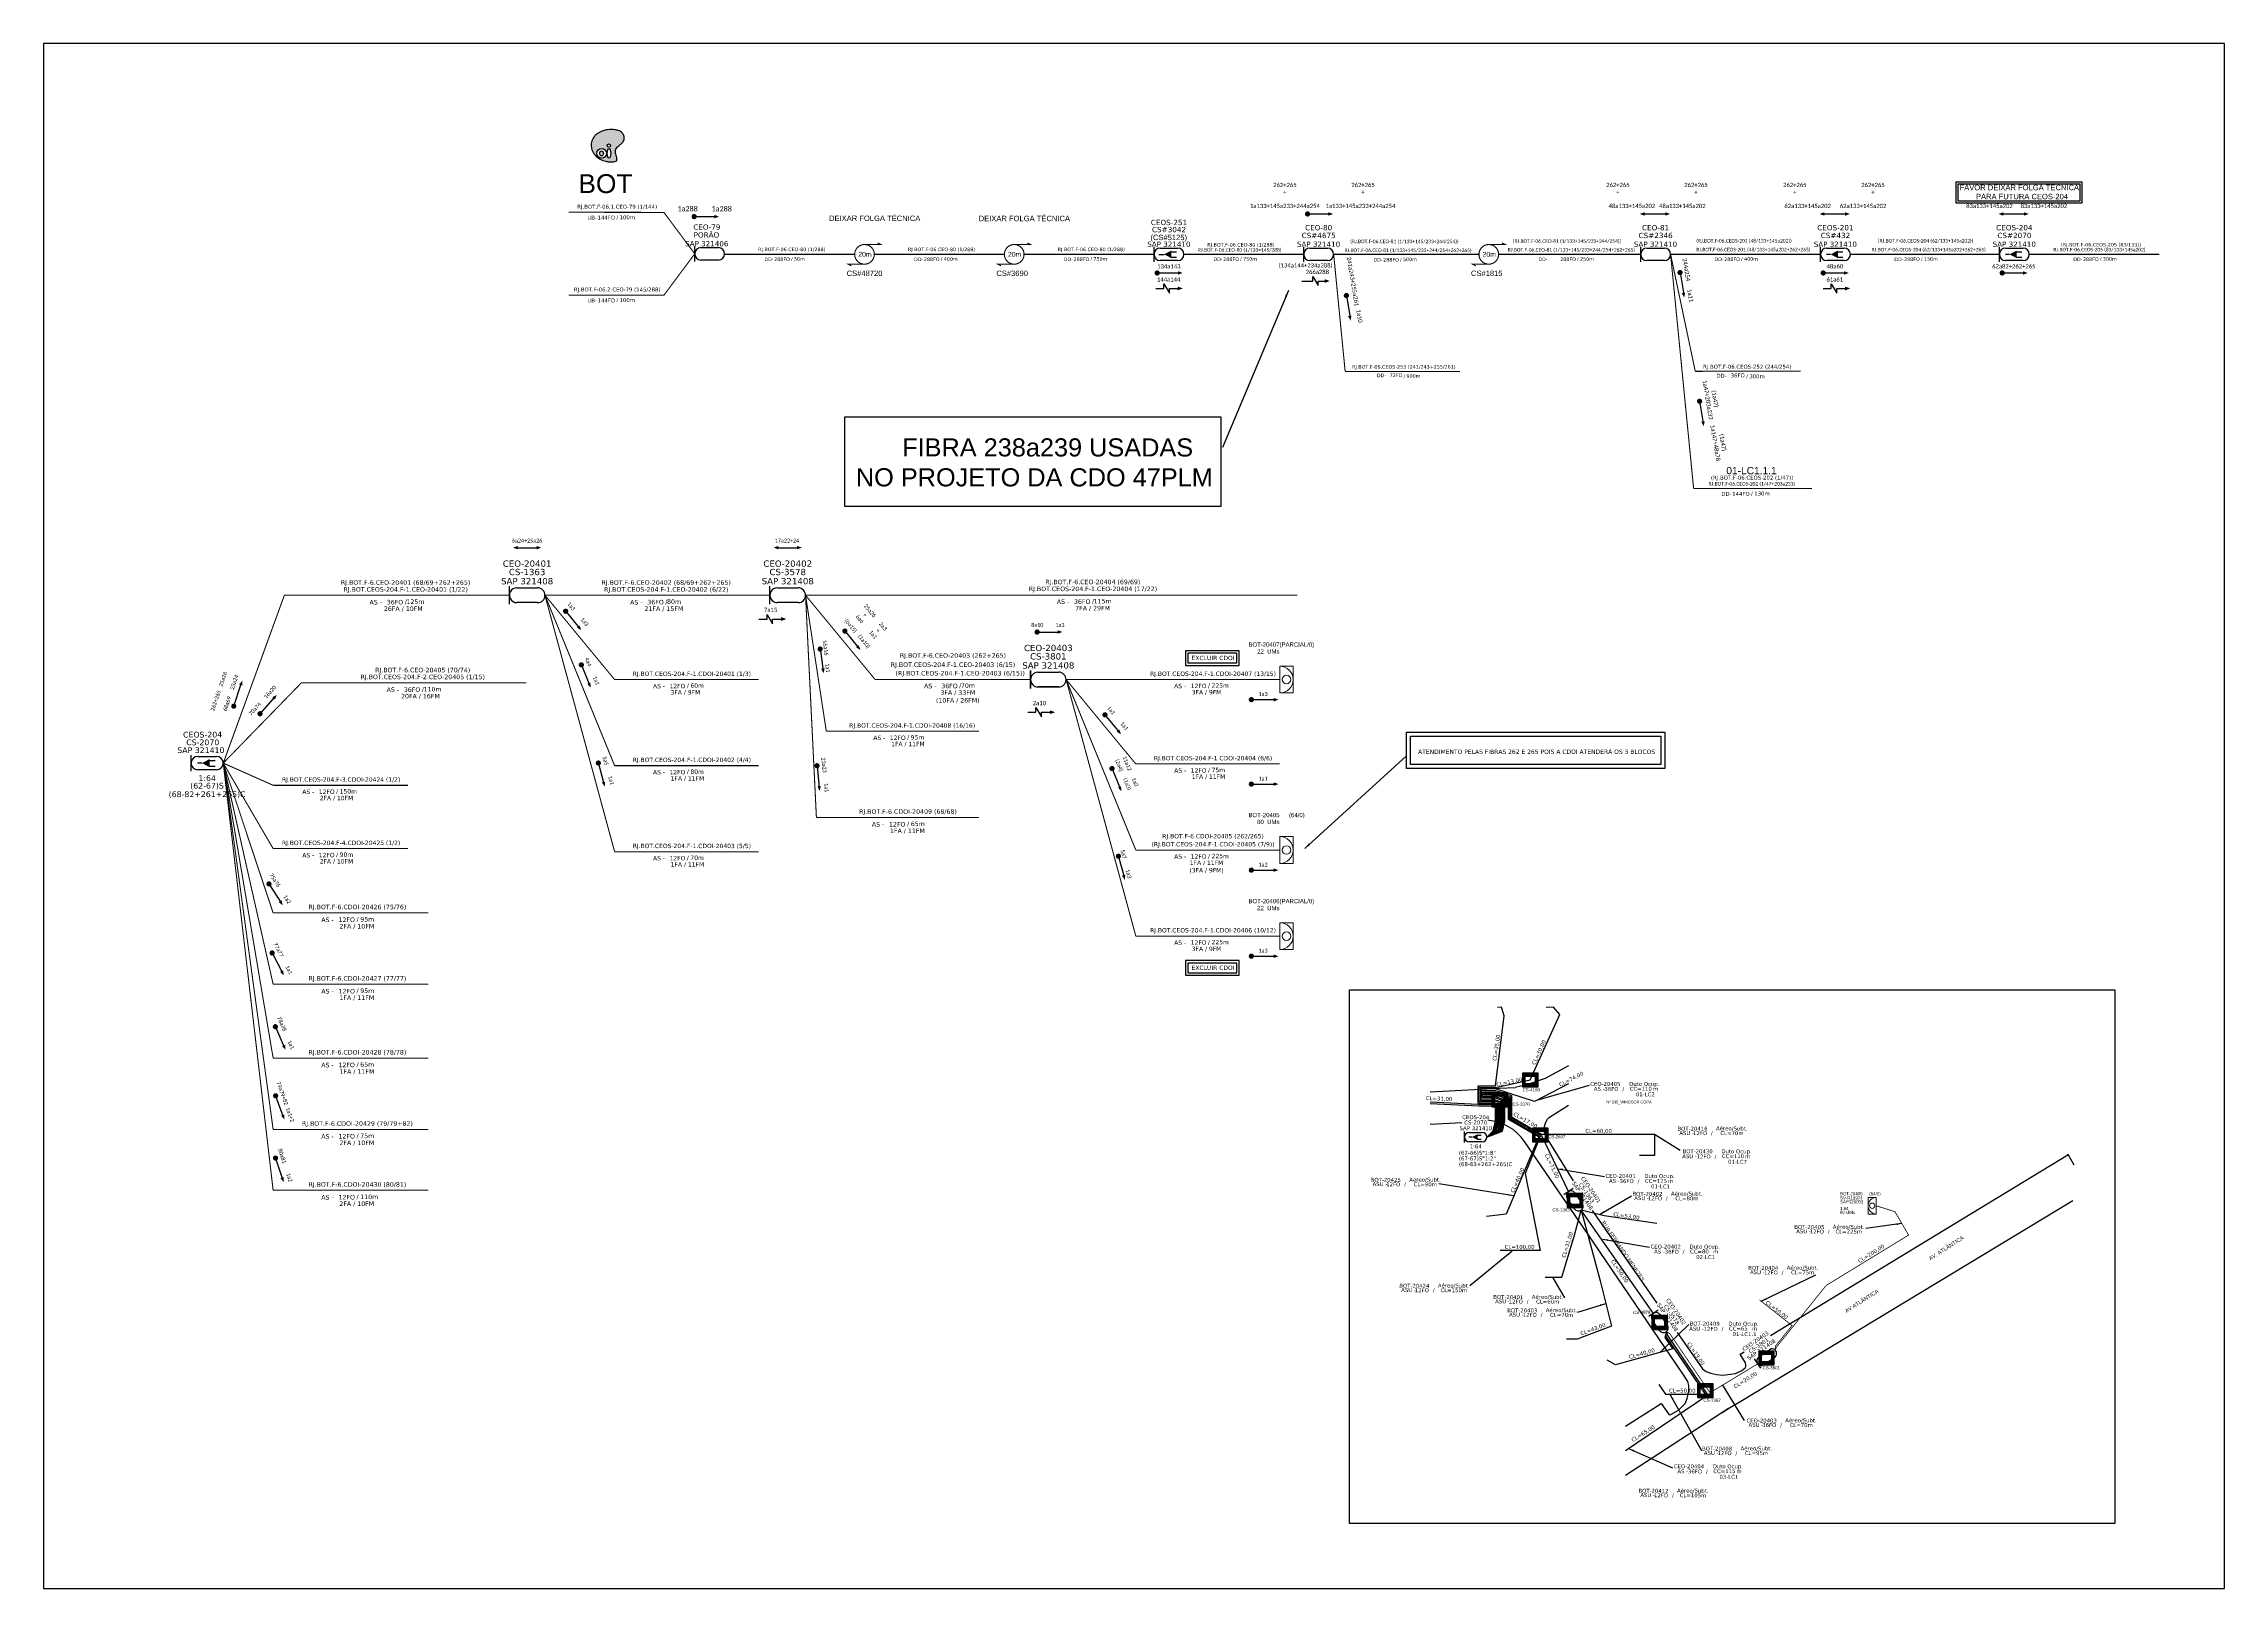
# Model space of a CAD drawing. Extents: x -89 to 1665, y 705 to 1299.
# Drawn here: x 826 to 1665, y 705 to 1299 of the extents above; entities that cross this region are included whole.
import ezdxf
from ezdxf.enums import TextEntityAlignment as Align

# ---------------------------------------------------------------- set-up
doc = ezdxf.new("R2010")
doc.units = 0
doc.linetypes.add('ARILSUPP', pattern=[2.98, 1.42, -0.71, 0.14, -0.71])
for name, color, linetype in [('10.1-Caixas Subterrâneas', 5, 'Continuous'), ('20.4-CEO', 1, 'Continuous'), ('20.4-CEOS', 1, 'Continuous'), ('20.5-CABO AÉREO', 1, 'Continuous'), ('20.5-CEO', 1, 'Continuous'), ('CABO OPTICO EXISTENTE', 5, 'Continuous'), ('CAP a instalar', 1, 'Continuous'), ('CD de instalação futura', 8, 'Continuous'), ('celulas gpon', 7, 'Continuous'), ('CEO', 1, 'Continuous'), ('label_cabos', 7, 'Continuous'), ('LC1', 3, 'Continuous'), ('Legenda', 1, 'Continuous'), ('QUADRA', 7, 'Continuous'), ('Segmento de Logradouro Texto', 238, 'Continuous'), ('SETA', 7, 'Continuous')]:
    doc.layers.add(name, color=color, linetype=linetype)
for name, color, linetype, lineweight in [("20.0-LEGENDA DOS CDO'S", 1, 'Continuous', 0), ('20.1-CDO_INTERIOR', 1, 'Continuous', 0), ('40.1-ETIQUETAS', 1, 'Continuous', 20)]:
    doc.layers.add(name, color=color, linetype=linetype, lineweight=lineweight)
doc.layers.add('EXTRA', color=50, linetype='Continuous', plot=False)
doc.styles.add('ARIAL', font='arial.ttf')
doc.styles.add('DIGICADE', font='arial.ttf')
doc.styles.add('siredit', font='verdana.ttf')
doc.styles.get("Standard").update_dxf_attribs({"font": 'arial.ttf'})
doc.linetypes.add('FENCELINE1', pattern='A,0.25,-0.1,[133,ltypeshp.shx,S=0.1,R=0,X=-0.1,Y=0],-0.1,1', length=1.45)
doc.dimstyles.new('CC', dxfattribs={"dimtxt": 1, "dimasz": 2, "dimexe": 0.18, "dimexo": 0.0625, "dimgap": 0.09, "dimtad": 0, "dimdec": 0, "dimrnd": 1, "dimzin": 0, "dimdsep": 46, "dimtxsty": 'siredit', "dimblk": 'NONE', "dimcen": 0, "dimse1": 1, "dimse2": 1, "dimsd1": 1, "dimsd2": 1, "dimclrt": 7, "dimadec": 0, "dimazin": 0, "dimtfac": 1, "dimtdec": 0, "dimtofl": 0, "dimtmove": 0, "dimatfit": 3, "dimfxl": 0, "dimtolj": 1, "dimtzin": 0, "dimarcsym": 0})
doc.dimstyles.new('ISO-25', dxfattribs={"dimtxt": 2.5, "dimasz": 2.5, "dimexe": 1.25, "dimexo": 0.625, "dimtad": 1, "dimtxsty": 'Standard', "dimcen": 2.5, "dimadec": 0, "dimazin": 0, "dimtfac": 1, "dimtmove": 0, "dimatfit": 3, "dimfxl": 0, "dimarcsym": 0})

# ---------------------------------------------------------------- blocks, each defined once
blk = doc.blocks.new('*X59')
at = {"color": 0, "linetype": 'Continuous'}
for p, q in [((-1.25, 0.34099), (-0.49099, 1.1)), ((-1.25, 0.517767), (-0.667767, 1.1)), ((-1.25, 0.694544), (-0.844544, 1.1)), ((-1.25, 0.87132), (-1.02132, 1.1)), ((-1.25, 1.048097), (-1.198097, 1.1)), ((-1.25, 0.164214), (-0.8035, 0.610714)), ((-1.25, -0.012563), (-0.8035, 0.433937)), ((-1.25, -0.18934), (-0.8035, 0.25716)), ((-1.25, -0.366117), (-0.8035, 0.080383)), ((-0.789214, 0.625), (-0.314214, 1.1)), ((-0.612437, 0.625), (-0.137437, 1.1)), ((-0.43566, 0.625), (0.03934, 1.1)), ((-0.258883, 0.625), (0.216117, 1.1)), ((-0.082107, 0.625), (0.392893, 1.1)), ((0.09467, 0.625), (0.56967, 1.1)), ((0.271447, 0.625), (0.746447, 1.1)), ((0.448223, 0.625), (0.923223, 1.1)), ((0.625, 0.625), (1.1, 1.1)), ((0.801777, 0.625), (1.25, 1.073223)), ((0.8035, 0.449947), (1.25, 0.896447)), ((0.8035, 0.27317), (1.25, 0.71967)), ((0.8035, 0.096393), (1.25, 0.542893)), ((0.8035, -0.080383), (1.25, 0.366117)), ((0.8035, -0.25716), (1.25, 0.18934)), ((0.8035, -0.433937), (1.25, 0.012563)), ((-1.25, -0.542893), (-0.8035, -0.096393)), ((-1.25, -0.71967), (-0.8035, -0.27317)), ((-1.25, -0.896447), (-0.8035, -0.449947)), ((-1.25, -1.073223), (-0.801777, -0.625)), ((-1.1, -1.1), (-0.625, -0.625)), ((-0.923223, -1.1), (-0.448223, -0.625)), ((-0.746447, -1.1), (-0.271447, -0.625)), ((-0.56967, -1.1), (-0.09467, -0.625)), ((-0.392893, -1.1), (0.082107, -0.625)), ((-0.216117, -1.1), (0.258883, -0.625)), ((-0.03934, -1.1), (0.43566, -0.625)), ((0.137437, -1.1), (0.612437, -0.625)), ((0.314214, -1.1), (0.789214, -0.625)), ((0.49099, -1.1), (1.25, -0.34099)), ((0.667767, -1.1), (1.25, -0.517767)), ((0.8035, -0.610714), (1.25, -0.164214)), ((0.844544, -1.1), (1.25, -0.694544)), ((1.02132, -1.1), (1.25, -0.87132)), ((1.198097, -1.1), (1.25, -1.048097))]:
    blk.add_line(p, q, dxfattribs=at)
blk = doc.blocks.new('MANHOLE_MQ')
at = {"color": 0, "linetype": 'Continuous'}
for p, q in [((0.0000062, 0.0000057), (-0.0000063, 0.0000057)), ((-0.0000063, 0.0000057), (-0.0000063, -0.0000053)), ((-0.000004, 0.0000033), (0.000004, 0.0000033)), ((-0.000004, -0.0000029), (-0.000004, 0.0000033)), ((0.000004, 0.0000033), (0.000004, -0.0000029)), ((0.0000062, -0.0000053), (0.0000062, 0.0000057)), ((-0.0000063, -0.0000053), (0.0000062, -0.0000053)), ((0.000004, -0.0000029), (-0.000004, -0.0000029)), ((0.000004, -0.0000029), (0.000004, -0.0000029))]:
    blk.add_line(p, q, dxfattribs=at)
at = {"color": 0, "linetype": 'Continuous', "xscale": 5e-06, "yscale": 5e-06, "zscale": 1e-05}
blk.add_blockref('*X59', (0, 0.0000002), dxfattribs=at)
blk = doc.blocks.new('Inst CB DT OCUP CFOA-SM-AS-80-TS-36')
at = {"layer": 'label_cabos', "color": 0, "style": 'siredit'}
for tag, flags, p in [('ID_ATIVIDADE', 3, (1.31, 2.67)), ('FATOR', 1, (11.56, 2.55))]:
    blk.add_attdef(tag, text='', height=1, rotation=359.69, dxfattribs=dict(at, flags=flags)).set_placement(p, align=Align.MIDDLE_CENTER)
for tag, p in [('TIPO_CABO', (1.76, 0)), ('DESTINO_CABO', (3.13, 1.26)), ('CABO', (4.69, -0.05)), ('/', (7.71, -0.05)), ('LANCE', (10.91, 0)), ('TIPO_CABO', (13.11, 1.24)), ('UND', (15.96, 0)), ('FID', (13.15, -1.41))]:
    blk.add_attdef(tag, text='', height=1, rotation=359.69, dxfattribs=at).set_placement(p, align=Align.MIDDLE_CENTER)
blk.add_attdef('QTDE', (12.43, -0.47), '', height=1, rotation=359.69, dxfattribs=at)
blk = doc.blocks.new('_None')
blk = doc.blocks.new('LEGENDA DOS CABOS')
at = {"layer": 'EXTRA', "color": 0, "style": 'siredit'}
for tag, p in [('ID', (4.6, 0.97)), ('XX', (9.03, 0.97))]:
    blk.add_attdef(tag, text='', height=0.48, rotation=359.69, dxfattribs=at).set_placement(p, align=Align.MIDDLE_CENTER)
at = {"layer": 'Legenda', "color": 0, "style": 'siredit'}
for tag, p in [('TIPO_CABO', (1.31, 0)), ('CABO', (4.69, -0.05)), ('/', (6.81, -0.05)), ('METROS', (10.03, -0.05))]:
    blk.add_attdef(tag, text='', height=0.8, rotation=359.69, dxfattribs=at).set_placement(p, align=Align.MIDDLE_CENTER)
blk = doc.blocks.new('Inst CB DT OCUP CFOA-SM-ASU-120-S-12')
at = {"layer": 'label_cabos', "color": 0, "style": 'siredit'}
for tag, flags, p in [('ID_ATIVIDADE', 3, (1.31, 2.67)), ('FATOR', 1, (11.56, 2.55))]:
    blk.add_attdef(tag, text='', height=1, rotation=359.69, dxfattribs=dict(at, flags=flags)).set_placement(p, align=Align.MIDDLE_CENTER)
for tag, p in [('TIPO_CABO', (1.26, 0)), ('DESTINO_CABO', (3.13, 1.26)), ('CABO', (4.69, -0.05)), ('/', (7.71, -0.05)), ('LANCE', (10.91, 0)), ('TIPO_CABO', (13.11, 1.24)), ('UND', (15.96, 0)), ('FID', (13.15, -1.41))]:
    blk.add_attdef(tag, text='', height=1, rotation=359.69, dxfattribs=at).set_placement(p, align=Align.MIDDLE_CENTER)
blk.add_attdef('QTDE', (12.43, -0.47), '', height=1, rotation=359.69, dxfattribs=at)
blk = doc.blocks.new('*U92')
at = {"layer": '20.4-CEOS', "color": 7, "style": 'siredit'}
blk.add_attdef('FIBRAS_SPLITTER', (0, 0), '', height=1.01, dxfattribs=at)
for tag, p, flags in [('QTDE', (0, -4.11), 1), ('ID_ATIVIDADE', (0, -1.48), 3), ('FATOR', (0, -2.79), 1), ('FID', (0, -5.42), 1)]:
    blk.add_attdef(tag, p, '', height=1.01, dxfattribs=dict(at, flags=flags))
blk = doc.blocks.new('OI')
h = blk.add_hatch(color=40)
edge = h.paths.add_edge_path()
edge.add_spline(control_points=[(4.35, -0.67), (3.92, -0.99), (3.26, -1.5), (2.81, -2.59), (2.9, -3.5), (3.06, -4.27), (3.31, -4.85), (3.37, -5.39), (3.4, -5.88), (3.2, -6.4), (2.54, -6.61), (1.65, -6.63), (0.55, -6.67), (-0.56, -6.42), (-1.61, -6.14), (-2.77, -5.61), (-3.92, -4.77), (-4.89, -3.7), (-5.34, -2.65), (-5.6, -1.94), (-5.85, -0.96), (-5.71, 0.47), (-5.1, 2.02), (-4.14, 3.02), (-3.3, 3.61), (-2.37, 4.16), (-1.36, 4.44), (-0.56, 4.7), (0.79, 4.85), (2.24, 4.97), (3.79, 4.57), (4.67, 4.21), (5.44, 3.65), (5.76, 2.99), (6.03, 2.21), (6.01, 1.46), (5.72, 0.64), (5.31, 0.08), (4.88, -0.38), (4.51, -0.55), (4.35, -0.67)], knot_values=[0, 0, 0, 0, 1.60434, 2.417191, 3.427595, 4.282808, 4.776746, 5.304182, 5.888771, 6.258406, 6.858137, 7.79129, 8.986195, 10.124242, 11.187857, 12.242908, 13.953784, 15.414161, 16.515391, 17.349188, 17.675853, 19.552021, 21.515531, 22.568638, 23.63245, 24.621084, 25.782718, 26.745347, 27.142653, 29.870543, 31.004649, 31.921532, 32.709589, 33.801391, 34.042471, 35.192333, 35.971461, 36.628871, 37.254359, 37.836911, 37.836911, 37.836911, 37.836911], degree=3, periodic=0)
h.paths.add_polyline_path([(1.13, -0.87, -1), (-0.04, -0.87, -1)], flags=16)
edge = h.paths.add_edge_path(flags=16)
edge.add_ellipse((0.56, -3.59), major_axis=(-0.02, 1.71), ratio=0.361305, start_angle=0, end_angle=360)
h.paths.add_polyline_path([(-0.36, -3.62, -1), (-3.8, -3.62, -1)], flags=16)
edge = h.paths.add_edge_path(flags=0)
edge.add_ellipse((-2.08, -3.62), major_axis=(0, 0.885), ratio=0.758294, start_angle=0, end_angle=360)
at = {"color": 40}
for centre, radius in [((-2.08, -3.62), 1.72), ((0.54, -0.87), 0.587)]:
    blk.add_circle(centre, radius, dxfattribs=at)
blk.add_ellipse((-2.08, -3.62), major_axis=(0, 0.885), ratio=0.758294, start_param=-3.141592653589792, end_param=3.141592653589792, dxfattribs=at)
blk.add_ellipse((0.56, -3.59), major_axis=(-0.02, 1.71), ratio=0.361305, dxfattribs=at)
at = {"color": 40, "start_tangent": (-0.800898, -0.598801), "end_tangent": (-0.800898, -0.598801)}
blk.add_spline([(4.35, -0.67), (3.2, -1.78), (2.9, -2.54), (2.92, -3.55), (3.12, -4.38), (3.28, -4.85), (3.37, -5.37), (3.35, -5.95), (3.2, -6.29), (2.66, -6.55), (1.73, -6.63), (0.54, -6.62), (-0.58, -6.41), (-1.6, -6.11), (-2.56, -5.67), (-3.95, -4.67), (-4.89, -3.56), (-5.37, -2.56), (-5.64, -1.78), (-5.72, -1.46), (-5.63, 0.42), (-4.84, 2.22), (-4.13, 2.99), (-3.27, 3.62), (-2.4, 4.09), (-1.3, 4.47), (-0.37, 4.72), (0.02, 4.77), (2.75, 4.8), (3.85, 4.53), (4.69, 4.16), (5.31, 3.68), (5.85, 2.73), (5.93, 2.5), (5.94, 1.35), (5.67, 0.62), (5.29, 0.08), (4.84, -0.36), (4.35, -0.67)], degree=3, dxfattribs=at)
blk = doc.blocks.new('ETIQUETA_RS5F')
at = {"layer": '40.1-ETIQUETAS', "color": 0, "style": 'siredit'}
blk.add_text('/', height=1.5, dxfattribs=at).set_placement((1.58, -1.95), align=Align.MIDDLE_RIGHT)
for tag, p in [('ETIQUETA_R_SECUNDARIA', (1.21, 2.1)), ('ETIQUETA_R_PRIMARIA', (1.21, 4.1)), ('F_ATIVAS/F_MORTAS', (1.14, -4.24))]:
    blk.add_attdef(tag, text='', height=1.5, dxfattribs=at).set_placement(p, align=Align.MIDDLE_CENTER)
for tag, p in [('TIPO_CABO', (-6.58, -2.12)), ('CAP_CABO', (0.4, -2.09))]:
    blk.add_attdef(tag, text='', height=1.5, dxfattribs=at).set_placement(p, align=Align.MIDDLE_RIGHT)
for tag, p in [('FUSÃO_1', (0.85, -8.39)), ('FUSÃO_2', (0.85, -10.6)), ('FUSÃO_3', (0.85, -12.93)), ('FUSÃO_4', (0.85, -15.14)), ('FUSÃO_5', (0.85, -17.16))]:
    blk.add_attdef(tag, text='', height=1.5, dxfattribs=at).set_placement(p, align=Align.CENTER)
blk.add_attdef('METROS', text='', height=1.5, dxfattribs=at).set_placement((2.14, -1.95), align=Align.MIDDLE_LEFT)
blk = doc.blocks.new('CDOI_INT')
at = {"layer": '20.1-CDO_INTERIOR', "color": 0, "lineweight": 18}
blk.add_lwpolyline([(4.25, -4.25), (4.25, 4.25), (0, 4.25), (0, -4.25)], close=True, dxfattribs=at)
blk.add_circle((2.12, 0), 1.36, dxfattribs=at)
blk.add_arc((0, 0), 4.25, 270, 90, dxfattribs=at)
at = {"layer": "20.0-LEGENDA DOS CDO'S", "color": 0, "style": 'ARIAL'}
for tag, p in [('SAP', (-0.08, 6.23)), ('CDO_N', (-0.08, 10.38)), ('SURVEY', (-0.08, 8.2)), ('SPLITER_1', (21.18, 10.38)), ('SPLITER_2', (21.19, 8.68)), ('1:XX', (5.94, -2.22)), ('UMS', (5.94, -4.24))]:
    blk.add_attdef(tag, p, '', height=1.36, dxfattribs=at)
blk.add_attdef('FIBRAS_UTILIZADAS', text='', height=1.36, dxfattribs=at).set_placement((15.34, 10.38), align=Align.CENTER)
blk = doc.blocks.new('CEOS_RP_CT_DRT')
at = {"layer": '20.4-CEOS', "color": 0}
for p, q in [((-4.54, 1.19), (-1.19, 1.19)), ((-1.19, -1.19), (-4.54, -1.19))]:
    blk.add_line(p, q, dxfattribs=at)
for points in [[(-5.73, -1.43), (-5.73, 1.44)], [(-3.79, 0), (-4.59, 0)], [(-2.47, 0.48), (-1.45, 0.48)], [(-2.47, -0.52), (-1.45, -0.52)]]:
    blk.add_lwpolyline(points, dxfattribs=at)
blk.add_lwpolyline([(-3.79, 0, 0, 1.47, 0), (-2.41, 0, 1.47, 1.47, 0)], format="xyseb", dxfattribs=at)
for centre, start, end in [((-4.54, 0), 90, 270), ((-1.19, 0), 270, 90)]:
    blk.add_arc(centre, 1.19, start, end, dxfattribs=at)
at = {"layer": '20.4-CEOS', "color": 7, "style": 'siredit'}
for tag, p in [('Nº_DA_CEOS', (-2.86, 5.6)), ('LOCAL', (-2.86, 4.24)), ('SAP', (-2.86, 2.78)), ('RACIO_SPLITAGEM', (-2.86, -1.88)), ('FIBRAS_SPLITTER', (-2.86, -3.58)), ('RESERVA_FINAIS', (-2.86, -6.39)), ('FIBRAS_TOP_C', (-2.86, -5.08))]:
    blk.add_attdef(tag, text='', height=1.01, dxfattribs=at).set_placement(p, align=Align.TOP_CENTER)

msp = doc.modelspace()

# ---------------------------------------------------------------- linework, layer by layer
for points in [[(826.13, 705.02), (1664.7, 705.02), (1664.7, 1299.02), (826.13, 1299.02), (826.13, 705.02)], [(1386.69, 884.73), (1385.76, 880.99)], [(1387.15, 884.73), (1386.22, 880.99)]]:
    msp.add_lwpolyline(points)
at = {"color": 5, "ltscale": 9e-07}
for points in [[(1561.61, 1245.9), (1609.87, 1245.9), (1609.87, 1237.69), (1561.61, 1237.69)], [(1562.38, 1245.13), (1609.1, 1245.13), (1609.1, 1238.46), (1562.38, 1238.46)]]:
    msp.add_lwpolyline(points, close=True, dxfattribs=at)
at = {"color": 7}
for points, const_width in [([(1075.79, 1232.49, 1), (1076.79, 1232.49, 1)], 1), ([(1141.79, 1221.77, 1.000012), (1141.79, 1214.21, 0.999978)], 0.42), ([(1199.35, 1221.77, 1.000012), (1199.35, 1214.21, 0.999978)], 0.42), ([(1253.82, 1210.83, 1), (1254.82, 1210.83, 1)], 1), ([(1509.96, 1210.83, 1), (1510.96, 1210.83, 1)], 1), ([(1578.76, 1210.83, 1), (1579.76, 1210.83, 1)], 1), ([(1462.82, 1162, 1), (1462.98, 1161.02, 1)], 1), ([(1134.05, 1073.59, 1), (1134.43, 1072.66, 1)], 1), ([(1290.05, 981.2, 1), (1291.05, 981.2, 1)], 1), ([(912.53, 976.32, 1), (913.06, 975.48, 1)], 0.999), ([(913.76, 949.79, 1), (914.23, 948.91, 1)], 0.999), ([(915.04, 921.46, 1), (915.44, 920.55, 1)], 0.999), ([(915.18, 894.91, 1), (915.52, 893.98, 1)], 0.999), ([(915.15, 870.96, 1), (915.46, 870.01, 1)], 0.999)]:
    msp.add_lwpolyline(points, format="xyb", close=True, dxfattribs=dict(at, const_width=const_width))
at = {"color": 0, "const_width": 1}
for points in [[(1311.66, 1233.52, 1), (1312.66, 1233.53, 1)], [(1455.3, 1211.48, 1), (1455.46, 1210.5, 1)], [(1326.99, 1202.62, 1), (1327.16, 1201.63, 1)]]:
    msp.add_lwpolyline(points, format="xyb", close=True, dxfattribs=at)
at = {"color": 0}
for points in [[(1312.16, 1233.53), (1320.14, 1233.53)], [(1441.72, 1233.53), (1449.7, 1233.53)], [(1314.15, 1207.73), (1314.15, 1209.5), (1316.26, 1205.97), (1316.26, 1207.73)]]:
    msp.add_lwpolyline(points, dxfattribs=at)
at = {"color": 7}
for points in [[(1510.87, 1233.53), (1518.86, 1233.53)], [(1579.67, 1233.53), (1587.65, 1233.53)], [(1254.32, 1210.83), (1262.3, 1210.83)], [(1510.46, 1210.83), (1518.44, 1210.83)], [(1579.26, 1210.83), (1587.24, 1210.83)], [(1256.91, 1204.88), (1256.91, 1206.65), (1259.02, 1203.11), (1259.02, 1204.88)], [(1513.52, 1204.88), (1513.52, 1206.65), (1515.63, 1203.11), (1515.63, 1204.88)], [(1104.32, 1077.76), (1104.32, 1079.56), (1106.47, 1075.97), (1106.47, 1077.76)], [(1207.66, 1041.92), (1207.66, 1043.72), (1209.81, 1040.13), (1209.81, 1041.92)]]:
    msp.add_lwpolyline(points, dxfattribs=at)
at = {"color": 7, "const_width": 0.394}
for points in [[(1141.79, 1221.77), (1148.09, 1221.77), (1146.83, 1222.4)], [(1199.35, 1221.77), (1205.65, 1221.77), (1204.39, 1222.4)], [(1141.79, 1214.21), (1135.49, 1214.21), (1136.75, 1213.58)], [(1199.35, 1214.21), (1193.05, 1214.21), (1194.31, 1213.58)]]:
    msp.add_lwpolyline(points, dxfattribs=at)
at = {"color": 5, "const_width": 0.42}
msp.add_lwpolyline([(1381.84, 1221.77, 1.000012), (1381.84, 1214.21, 0.999978)], format="xyb", close=True, dxfattribs=at)
at = {"color": 5, "const_width": 0.394}
for points in [[(1381.84, 1221.77), (1388.14, 1221.77), (1386.88, 1222.4)], [(1381.84, 1214.21), (1375.54, 1214.21), (1376.8, 1213.58)]]:
    msp.add_lwpolyline(points, dxfattribs=at)
at = {"color": 5}
for points in [[(1278.79, 1121), (1134.25, 1121), (1134.25, 1155.55), (1278.79, 1155.55)], [(1350.19, 1034.21), (1449.53, 1034.21), (1449.53, 1020.35), (1350.19, 1020.35)], [(1351.69, 1032.71), (1448.03, 1032.71), (1448.03, 1021.85), (1351.69, 1021.85)]]:
    msp.add_lwpolyline(points, close=True, dxfattribs=at)
at = {"color": 8, "const_width": 1}
for points in [[(1026.55, 1081.14, 1), (1027.19, 1080.37, 1)], [(1124.67, 1066.71, 1), (1124.79, 1065.72, 1)], [(1032.72, 1060.59, 1), (1033.09, 1059.66, 1)], [(1234.05, 1041.4, 1), (1234.43, 1040.47, 1)], [(1290.05, 1046.76, 1), (1291.05, 1046.76, 1)], [(1039.31, 1022.87, 1), (1039.57, 1021.91, 1)], [(1290.05, 1014.29, 1), (1291.05, 1014.29, 1)], [(1239.29, 987.04, 1), (1239.55, 986.08, 1)], [(1290.05, 948.1, 1), (1291.05, 948.1, 1)]]:
    msp.add_lwpolyline(points, format="xyb", close=True, dxfattribs=at)
at = {"color": 3, "const_width": 0.999}
msp.add_lwpolyline([(1207.68, 1072.76, 1), (1208.67, 1072.76, 1)], format="xyb", close=True, dxfattribs=at)
at = {"color": 1}
for points in [[(1205.63, 1057.91), (1205.63, 1051.04)], [(1208.48, 1057.32), (1216.47, 1057.32)], [(1208.48, 1051.63), (1216.47, 1051.63)]]:
    msp.add_lwpolyline(points, dxfattribs=at)
at = {"const_width": 0.999}
for points in [[(899.09, 1043.79, 1), (899.4, 1044.73, 1)], [(909.01, 1040.98, 1), (909.67, 1041.73, 1)], [(1123.46, 1021.86, 1), (1123.57, 1020.87, 1)]]:
    msp.add_lwpolyline(points, format="xyb", close=True, dxfattribs=at)
at = {"color": 1, "const_width": 1}
msp.add_lwpolyline([(1236.77, 1020.74, 1), (1237.14, 1019.81, 1)], format="xyb", close=True, dxfattribs=at)
msp.add_lwpolyline([(1622.51, 729.97), (1328.33, 729.97), (1328.33, 935.22), (1622.51, 935.22)], close=True)
at = {"color": 1}
msp.add_arc((1208.48, 1054.47), 2.85, 90.01293, 270.01293, dxfattribs=at)
at = {"layer": '20.1-CDO_INTERIOR', "lineweight": 18}
msp.add_lwpolyline([(1527.68, 848.96), (1527.67, 855.34), (1530.86, 855.34), (1530.86, 848.96)], close=True, dxfattribs=at)
msp.add_circle((1529.27, 852.15), 1.02, dxfattribs=at)
msp.add_arc((1530.86, 852.15), 3.19, 90.02759, 270.02759, dxfattribs=at)
at = {"layer": '20.4-CEO', "color": 7}
for p, q in [((1078.91, 1220.58), (1085.62, 1220.58)), ((1085.62, 1215.8), (1078.91, 1215.8))]:
    msp.add_line(p, q, dxfattribs=at)
at = {"layer": '20.4-CEO', "color": 7, "const_width": 0.4}
for points in [[(1028.02, 1234.17), (1064.64, 1234.13), (1076.51, 1218.19)], [(1028.02, 1202.27), (1064.64, 1202.26), (1076.51, 1218.19)]]:
    msp.add_lwpolyline(points, dxfattribs=at)
at = {"layer": '20.4-CEO', "color": 7}
msp.add_lwpolyline([(1076.51, 1215.3), (1076.51, 1221.07)], dxfattribs=at)
for centre, start, end in [((1078.91, 1218.19), 90, 270), ((1085.62, 1218.19), 270, 90)]:
    msp.add_arc(centre, 2.39, start, end, dxfattribs=at)
at = {"layer": '20.4-CEOS', "color": 7}
for p, q in [((1255.52, 1220.39), (1262.23, 1220.39)), ((1442.64, 1220.39), (1449.35, 1220.39)), ((1511.79, 1220.39), (1518.5, 1220.39)), ((1262.23, 1215.6), (1255.52, 1215.6)), ((1449.35, 1215.6), (1442.64, 1215.6)), ((1518.5, 1215.6), (1511.79, 1215.6))]:
    msp.add_line(p, q, dxfattribs=at)
at = {"layer": '20.4-CEOS', "color": 5}
for p, q in [((1313.08, 1220.39), (1319.79, 1220.39)), ((1580.59, 1220.39), (1587.3, 1220.39)), ((1319.79, 1215.6), (1313.08, 1215.6)), ((1587.3, 1215.6), (1580.59, 1215.6)), ((1374.31, 880.36), (1379.32, 880.36)), ((1379.32, 876.79), (1374.31, 876.79))]:
    msp.add_line(p, q, dxfattribs=at)
at = {"layer": '20.4-CEOS', "color": 7}
for points in [[(1253.13, 1215.11), (1253.13, 1220.88)], [(1254.99, 1217.99), (1257.02, 1217.99)], [(1259.67, 1218.94), (1261.71, 1218.94)], [(1259.67, 1216.95), (1261.71, 1216.95)], [(1440.25, 1215.11), (1440.25, 1220.88)], [(1509.4, 1215.11), (1509.4, 1220.88)], [(1513.29, 1217.99), (1511.68, 1217.99)], [(1515.94, 1218.94), (1517.98, 1218.94)], [(1515.94, 1216.95), (1517.98, 1216.95)]]:
    msp.add_lwpolyline(points, dxfattribs=at)
for points in [[(1257.02, 1217.99, 0, 2.95, 0), (1259.8, 1217.99, 2.95, 2.95, 0)], [(1513.29, 1217.99, 0, 2.95, 0), (1516.07, 1217.99, 2.95, 2.95, 0)]]:
    msp.add_lwpolyline(points, format="xyseb", dxfattribs=at)
at = {"layer": '20.4-CEOS', "color": 5}
for points in [[(1310.69, 1215.11), (1310.69, 1220.88)], [(1578.19, 1215.11), (1578.19, 1220.88)], [(1582.09, 1217.99), (1580.48, 1217.99)], [(1584.74, 1218.94), (1586.78, 1218.94)], [(1584.74, 1216.95), (1586.78, 1216.95)], [(1372.52, 876.42), (1372.52, 880.73)], [(1375.43, 878.57), (1374.23, 878.57)], [(1377.41, 879.28), (1378.93, 879.28)], [(1377.41, 877.8), (1378.93, 877.8)]]:
    msp.add_lwpolyline(points, dxfattribs=at)
for points in [[(1582.09, 1217.99, 0, 2.95, 0), (1584.86, 1217.99, 2.95, 2.95, 0)], [(1375.43, 878.57, 0, 2.21, 0), (1377.5, 878.57, 2.21, 2.21, 0)]]:
    msp.add_lwpolyline(points, format="xyseb", dxfattribs=at)
at = {"layer": '20.4-CEOS', "color": 7}
for centre, start, end in [((1255.52, 1217.99), 90, 270), ((1262.23, 1217.99), 270, 90), ((1442.64, 1217.99), 90, 270), ((1449.35, 1217.99), 270, 90), ((1511.79, 1217.99), 90, 270), ((1518.5, 1217.99), 270, 90)]:
    msp.add_arc(centre, 2.39, start, end, dxfattribs=at)
at = {"layer": '20.4-CEOS', "color": 5}
for centre, radius, start, end in [((1313.08, 1217.99), 2.39, 90, 270), ((1319.79, 1217.99), 2.39, 270, 90), ((1580.59, 1217.99), 2.39, 90, 270), ((1587.3, 1217.99), 2.39, 270, 90), ((1374.31, 878.57), 1.79, 90, 270), ((1379.32, 878.57), 1.79, 270, 90)]:
    msp.add_arc(centre, radius, start, end, dxfattribs=at)
at = {"layer": '20.5-CABO AÉREO', "color": 7, "ltscale": 8, "const_width": 0.4}
for points in [[(1088.01, 1217.99), (1138.01, 1217.99)], [(1145.57, 1217.99), (1195.57, 1217.99)], [(1203.13, 1217.99), (1253.13, 1217.99)], [(1264.63, 1217.99), (1310.69, 1217.99)], [(1322.19, 1217.99), (1326.61, 1172.99)], [(1451.75, 1217.99), (1456.17, 1172.99)], [(1451.75, 1217.99), (1461.24, 1173.01)], [(1589.69, 1217.99), (1639.69, 1217.99)], [(1326.61, 1172.99), (1370.76, 1172.99)], [(1456.17, 1172.99), (1460.6, 1127.98)], [(1461.24, 1173.01), (1501.75, 1173.09)], [(1460.6, 1127.98), (1506.17, 1127.98)]]:
    msp.add_lwpolyline(points, dxfattribs=at)
at = {"layer": '20.5-CABO AÉREO', "color": 5, "ltscale": 8, "const_width": 0.4}
for points in [[(1322.19, 1217.99), (1378.06, 1217.99)], [(1385.62, 1217.99), (1440.25, 1217.99)], [(1451.75, 1217.99), (1509.4, 1217.99)], [(1520.9, 1217.99), (1578.19, 1217.99)]]:
    msp.add_lwpolyline(points, dxfattribs=at)
at = {"layer": '20.5-CEO', "color": 7}
for p, q in [((1414.97, 857.1), (1417.81, 852.94)), ((1414.85, 850.91), (1412, 855.07))]:
    msp.add_line(p, q, dxfattribs=at)
at = {"layer": '20.5-CEO', "color": 5}
for p, q in [((1447.54, 804.12), (1444.7, 808.28)), ((1447.67, 810.3), (1450.51, 806.15))]:
    msp.add_line(p, q, dxfattribs=at)
at = {"layer": '20.5-CEO', "color": 1}
for p, q in [((1485.59, 793.96), (1489.75, 796.8)), ((1491.78, 793.84), (1487.62, 791))]:
    msp.add_line(p, q, dxfattribs=at)
at = {"layer": '20.5-CEO', "color": 7}
msp.add_lwpolyline([(1414.26, 858.79), (1410.69, 856.34)], dxfattribs=at)
at = {"layer": '20.5-CEO', "color": 5}
msp.add_lwpolyline([(1446.96, 811.99), (1443.38, 809.55)], dxfattribs=at)
at = {"layer": '20.5-CEO', "color": 1}
msp.add_lwpolyline([(1483.9, 793.26), (1486.34, 789.68)], dxfattribs=at)
at = {"layer": '20.5-CEO', "color": 7}
for centre, start, end in [((1413.49, 856.08), 34.34985, 214.34985), ((1416.33, 851.93), 214.34985, 34.34985)]:
    msp.add_arc(centre, 1.79, start, end, dxfattribs=at)
at = {"layer": '20.5-CEO', "color": 5}
for centre, start, end in [((1446.18, 809.29), 34.34985, 214.34985), ((1449.03, 805.13), 214.34985, 34.34985)]:
    msp.add_arc(centre, 1.79, start, end, dxfattribs=at)
at = {"layer": '20.5-CEO', "color": 1}
for centre, start, end in [((1490.76, 795.32), 304.34985, 124.34985), ((1486.61, 792.48), 124.34985, 304.34985)]:
    msp.add_arc(centre, 1.79, start, end, dxfattribs=at)
at = {"layer": 'CABO OPTICO EXISTENTE', "color": 1}
for points in [[(1265.16, 1059.88), (1285.91, 1059.88), (1285.91, 1065.58), (1265.16, 1065.58)], [(1266.16, 1060.88), (1284.91, 1060.88), (1284.91, 1064.58), (1266.16, 1064.58)], [(1265.16, 940.76), (1285.91, 940.76), (1285.91, 946.46), (1265.16, 946.46)], [(1266.16, 941.76), (1284.91, 941.76), (1284.91, 945.46), (1266.16, 945.46)]]:
    msp.add_lwpolyline(points, close=True, dxfattribs=at)
at = {"layer": 'CAP a instalar', "color": 7, "linetype": 'Continuous'}
for p, q in [((1005.22, 1083.47), (1005.22, 1090.34)), ((1008.07, 1089.76), (1016.06, 1089.76)), ((1016.06, 1084.06), (1008.07, 1084.06))]:
    msp.add_line(p, q, dxfattribs=at)
at = {"layer": 'CAP a instalar', "color": 5, "linetype": 'Continuous'}
for p, q in [((1105.43, 1083.48), (1105.42, 1090.35)), ((1108.27, 1089.76), (1116.26, 1089.76)), ((1116.26, 1084.07), (1108.27, 1084.06))]:
    msp.add_line(p, q, dxfattribs=at)
at = {"layer": 'CAP a instalar', "linetype": 'Continuous'}
for p, q in [((1205.63, 1051.04), (1205.63, 1057.91)), ((1208.48, 1057.32), (1216.47, 1057.32)), ((1216.47, 1051.63), (1208.48, 1051.63))]:
    msp.add_line(p, q, dxfattribs=at)
at = {"layer": 'CAP a instalar', "color": 5, "linetype": 'FENCELINE1', "ltscale": 12, "const_width": 0.4}
for points in [[(918.71, 1086.91), (895.21, 1022.36)], [(918.71, 1086.91), (1005.22, 1086.91)], [(1018.91, 1086.91), (1105.42, 1086.91)]]:
    msp.add_lwpolyline(points, dxfattribs=at)
at = {"layer": 'CAP a instalar', "color": 8, "linetype": 'FENCELINE1', "ltscale": 12, "const_width": 0.4}
for points in [[(1018.91, 1086.91), (1045.7, 1054.47)], [(1018.91, 1086.91), (1045.7, 1021.38)], [(1018.91, 1086.91), (1045.7, 988.28)], [(1119.11, 1086.92), (1127.1, 1034.59)], [(1045.7, 1054.47), (1101.05, 1054.47)], [(1219.32, 1054.48), (1246.11, 1022.03)], [(1127.1, 1034.59), (1185.77, 1034.59)], [(914.39, 989.48), (895.21, 1022.36)], [(895.21, 1022.36), (914.42, 1013.82)], [(1045.7, 1021.38), (1101.05, 1021.38)], [(1246.11, 1022.03), (1301.45, 1022.03)], [(914.42, 1013.82), (966.19, 1013.82)], [(914.39, 989.48), (966.19, 989.48)], [(1045.7, 988.28), (1101.05, 988.28)]]:
    msp.add_lwpolyline(points, dxfattribs=at)
at = {"layer": 'CAP a instalar', "color": 7, "linetype": 'FENCELINE1', "ltscale": 12, "const_width": 0.4}
for points in [[(1123.29, 1001.5), (1119.11, 1086.92)], [(1119.11, 1086.91), (1308.28, 1086.91)], [(925.28, 1053.27), (895.21, 1022.36)], [(925.28, 1053.27), (1011.8, 1053.27)], [(914.39, 858.1), (895.21, 1022.36)], [(914.39, 881.53), (895.21, 1022.36)], [(914.39, 908.94), (895.21, 1022.36)], [(914.39, 937.33), (895.21, 1022.36)], [(914.39, 964.8), (895.21, 1022.36)], [(1123.29, 1001.5), (1185.77, 1001.5)], [(914.39, 964.8), (974.07, 964.8)], [(914.39, 937.33), (974.07, 937.33)], [(914.39, 908.94), (974.07, 908.94)], [(914.39, 881.53), (974.07, 881.53)], [(914.39, 858.1), (974.07, 858.1)]]:
    msp.add_lwpolyline(points, dxfattribs=at)
at = {"layer": 'CAP a instalar', "color": 1, "linetype": 'FENCELINE1', "ltscale": 12, "const_width": 0.4}
for points in [[(1119.11, 1086.91), (1145.91, 1054.47)], [(1145.91, 1054.47), (1205.63, 1054.47)], [(1219.32, 1054.48), (1246.11, 988.94)], [(1246.11, 988.94), (1301.45, 988.94)]]:
    msp.add_lwpolyline(points, dxfattribs=at)
at = {"layer": 'CAP a instalar', "color": 3, "linetype": 'FENCELINE1', "ltscale": 12, "const_width": 0.4}
for points in [[(1219.32, 1054.5), (1301.45, 1054.5)], [(1219.32, 1054.48), (1246.11, 955.84)], [(1246.11, 955.84), (1301.45, 955.84)]]:
    msp.add_lwpolyline(points, dxfattribs=at)
at = {"layer": 'CAP a instalar', "color": 7, "linetype": 'FENCELINE1', "ltscale": 7}
for points in [[(1384.38, 881), (1385.31, 884.72), (1385.31, 886.55), (1385.31, 889.55), (1385.31, 891.36), (1384.39, 891.66), (1377.71, 891.66), (1377.71, 898.26), (1384.46, 898.26), (1387.73, 925.13), (1386.71, 928.46), (1385.21, 928.45)], [(1381.11, 878.58), (1384.84, 880.99), (1385.77, 884.72), (1385.77, 891.83), (1384.39, 892.26), (1378.17, 892.26), (1378.17, 897.66), (1384.52, 897.66), (1397.8, 900.51), (1409.1, 925.71), (1406.74, 928.49), (1403.93, 928.45)], [(1412.55, 898.99), (1399.41, 892.29), (1384.39, 897.06), (1378.63, 897.06), (1378.63, 892.86), (1384.39, 892.86), (1386.21, 892.29), (1386.23, 884.72), (1385.3, 880.99), (1381.12, 878.58)], [(1381.12, 878.58), (1383.93, 881), (1384.86, 884.72), (1384.85, 889.6), (1384.85, 891.06), (1384.39, 891.06), (1377.8, 891.06), (1359.35, 891.95)], [(1381.12, 878.58), (1383.47, 880.99), (1384.39, 884.72), (1384.39, 887.09), (1384.39, 890.46), (1384.39, 890.46), (1378.03, 890.46), (1359.35, 891.36)], [(1381.12, 878.58), (1385.76, 880.99), (1386.69, 884.72), (1386.69, 892.74), (1384.39, 893.46), (1379.08, 893.46), (1379.08, 896.46), (1384.39, 896.46), (1390.61, 894.51), (1390.61, 886.4), (1402.15, 879.66), (1404.64, 879.66), (1445.52, 879.66), (1445.52, 871.48), (1444.55, 871.48), (1440.72, 871.48), (1439.74, 871.48)], [(1450.18, 803.75), (1449.51, 801.54), (1452.55, 797.08), (1437.45, 792.88), (1430.5, 790.95), (1427.38, 792.74)], [(1450.18, 803.75), (1450.52, 802.2), (1457.23, 792.34), (1466.11, 779.27), (1434.42, 757.97)]]:
    msp.add_lwpolyline(points, dxfattribs=at)
at = {"layer": 'CAP a instalar', "color": 5, "linetype": 'FENCELINE1', "ltscale": 7}
for points in [[(1381.11, 878.58), (1386.22, 880.99), (1387.15, 884.72), (1387.15, 893.19), (1384.39, 894.06), (1379.55, 894.06), (1379.55, 895.86), (1384.39, 895.86), (1390.15, 894.03), (1390.15, 886.14), (1396.85, 882.21), (1402.15, 879.13), (1412.47, 857.56)], [(1384.38, 881), (1381.12, 878.58)], [(1445.17, 810.77), (1417.4, 850.49)]]:
    msp.add_lwpolyline(points, dxfattribs=at)
at = {"layer": 'CAP a instalar', "color": 8, "linetype": 'FENCELINE1', "ltscale": 7}
for points in [[(1381.12, 878.58), (1386.68, 880.99), (1387.61, 884.72), (1387.61, 893.64), (1384.39, 894.66), (1380.01, 894.66), (1380.01, 895.26), (1384.39, 895.26), (1389.69, 893.6), (1389.69, 885.82), (1401.65, 878.84), (1395.82, 864.57), (1401.64, 834.91), (1386.17, 834.91)], [(1381.11, 878.57), (1387.12, 880.89), (1388.04, 884.62), (1388.04, 893.54), (1389.23, 893.36), (1389.23, 885.48), (1401.05, 878.62), (1388.55, 848.94), (1380.94, 848.02)], [(1403.46, 824.63), (1409.96, 824.63), (1411.91, 831.11), (1414.85, 840.89), (1417.4, 850.49)], [(1417.4, 850.49), (1424.72, 823.22), (1429.07, 805.81), (1415.78, 800.89), (1411.75, 800.89)], [(1446.48, 845.27), (1426.16, 848.22), (1417.4, 850.49)], [(1447.22, 783.36), (1449.81, 779.65), (1449.81, 779.65), (1449.81, 779.65), (1465.13, 779.65), (1456.67, 792.09), (1450.01, 801.88), (1450.18, 803.75)]]:
    msp.add_lwpolyline(points, dxfattribs=at)
at = {"layer": 'CAP a instalar', "color": 1, "linetype": 'FENCELINE1', "ltscale": 7, "const_width": 0.3}
for points in [[(1492.38, 797.71), (1511.58, 821.52), (1543.27, 840.88), (1538.03, 849.85), (1530.86, 852.15), (1530.86, 852.15)], [(1450.16, 803.74), (1451.51, 802.88), (1466.89, 780.26), (1476.17, 785.87), (1483.33, 790.19), (1484.72, 791.04), (1485.22, 791.34)], [(1491.95, 796.67), (1492.38, 797.71)]]:
    msp.add_lwpolyline(points, dxfattribs=at)
at = {"layer": 'CAP a instalar', "color": 8, "linetype": 'FENCELINE1', "ltscale": 7, "const_width": 0.3}
for points in [[(1492.04, 798.16), (1498.44, 806.1), (1498.44, 806.1), (1498.44, 806.1), (1485.93, 815.96)], [(1491.95, 796.67), (1492.04, 798.16)]]:
    msp.add_lwpolyline(points, dxfattribs=at)
at = {"layer": 'CAP a instalar', "color": 7, "linetype": 'Continuous'}
for centre, start_param, end_param in [((1008.07, 1086.91), 6.283185, 9.424778), ((1016.06, 1086.91), 3.141593, 6.283185)]:
    msp.add_ellipse(centre, major_axis=(0, 2.85), ratio=1, start_param=start_param, end_param=end_param, dxfattribs=at)
at = {"layer": 'CAP a instalar', "color": 5, "linetype": 'Continuous'}
for centre, start_param, end_param in [((1108.27, 1086.91), 6.283185, 9.424778), ((1116.26, 1086.91), 3.141593, 6.283185)]:
    msp.add_ellipse(centre, major_axis=(0, 2.85), ratio=1, start_param=start_param, end_param=end_param, dxfattribs=at)
at = {"layer": 'CAP a instalar', "linetype": 'Continuous'}
for centre, start_param, end_param in [((1208.48, 1054.47), 6.283185, 9.424778), ((1216.47, 1054.48), 3.141593, 6.283185)]:
    msp.add_ellipse(centre, major_axis=(0, 2.85), ratio=1, start_param=start_param, end_param=end_param, dxfattribs=at)
at = {"layer": 'QUADRA', "color": 4, "ltscale": 5e-05, "elevation": -0.18}
for points in [[(1412.55, 905.92), (1403.54, 901.07), (1396.4, 898.59), (1392, 897.66)], [(1359.35, 895.98), (1385.99, 897.41), (1392, 897.66)], [(1371.51, 884.01), (1359.35, 883.41)], [(1490.19, 802.2), (1604.47, 871.76), (1604.51, 871.97)], [(1604.51, 871.97), (1606.86, 867.93)], [(1421.61, 850.33), (1446.43, 814.74)], [(1606.4, 854.06), (1478.75, 776.9), (1471.57, 772.71), (1474.01, 774.14), (1434.42, 748.45)], [(1457.29, 776.1), (1458.16, 778.06), (1458.8, 780.85), (1458.74, 782.99), (1458.41, 784.56), (1456.51, 787.52), (1420.06, 841.05)], [(1454.3, 803.46), (1464.07, 789.46), (1465.45, 788.38), (1467.23, 787.83), (1469.36, 787.27), (1471.87, 787.07), (1474.74, 787.35), (1476.74, 787.66), (1479.1, 788.81), (1480.41, 789.82), (1480.63, 790.35), (1480.71, 790.98), (1480.5, 791.76), (1478.45, 795.05), (1479.98, 795.99)], [(1434.42, 767.34), (1448.09, 776.08), (1451.17, 771.82), (1451.86, 771.89), (1454.84, 773.51), (1457.29, 776.1)]]:
    msp.add_lwpolyline(points, dxfattribs=at)
for points in [[(1414.39, 861.78), (1404.09, 878.53, -0.361157), (1405.19, 886.23), (1412.55, 890.86)], [(1420.06, 841.05), (1395.57, 876.88, 0.228166), (1381.46, 885.01)]]:
    msp.add_lwpolyline(points, format="xyb", dxfattribs=at)
at = {"layer": 'SETA', "color": 7}
for points in [[(1076.29, 1232.49), (1084.99, 1232.49)], [(1253.85, 1204.88), (1256.91, 1204.88)], [(1259.02, 1204.88), (1262.22, 1204.88)], [(1510.46, 1204.88), (1513.52, 1204.88)], [(1515.63, 1204.88), (1518.83, 1204.88)], [(1462.9, 1161.51), (1464.3, 1153.03)], [(1101.21, 1077.76), (1104.32, 1077.76)], [(1106.47, 1077.76), (1109.71, 1077.76)], [(1134.04, 1073.38), (1139.5, 1066.74)], [(1204.56, 1041.92), (1207.66, 1041.92)], [(1209.81, 1041.92), (1213.05, 1041.92)], [(1290.55, 981.2), (1299.15, 981.2)], [(912.79, 975.9), (917.43, 968.67)], [(914, 949.35), (917.96, 941.74)], [(915.24, 921), (918.68, 913.14)], [(915.35, 894.45), (918.29, 886.38)], [(915.3, 870.48), (918.01, 862.34)]]:
    msp.add_lwpolyline(points, dxfattribs=at)
at = {"layer": 'SETA', "color": 0}
for points in [[(1310, 1207.73), (1314.15, 1207.73)], [(1316.26, 1207.73), (1319.45, 1207.73)], [(1455.38, 1210.99), (1456.78, 1202.51)], [(1327.08, 1202.12), (1328.48, 1193.64)]]:
    msp.add_lwpolyline(points, dxfattribs=at)
at = {"layer": 'SETA'}
for points in [[(1007.77, 1105.2), (1016.35, 1105.2)], [(1107.97, 1105.2), (1116.56, 1105.2)], [(899.24, 1044.26), (901.98, 1052.4)], [(909.34, 1041.36), (915.06, 1047.76)], [(1123.52, 1021.36), (1124.4, 1012.82)]]:
    msp.add_lwpolyline(points, dxfattribs=at)
at = {"layer": 'SETA', "color": 8}
for points in [[(1026.67, 1081.01), (1032.12, 1074.37)], [(1124.69, 1066.53), (1125.8, 1058.71)], [(1032.78, 1060.42), (1036.03, 1052.46)], [(1234.24, 1040.94), (1239.71, 1034.3)], [(1290.55, 1046.76), (1299.15, 1046.76)], [(1039.36, 1022.7), (1041.59, 1014.4)], [(1290.55, 1014.29), (1299.15, 1014.29)], [(1239.34, 986.87), (1241.58, 978.57)], [(1290.55, 948.1), (1299.15, 948.1)]]:
    msp.add_lwpolyline(points, dxfattribs=at)
at = {"layer": 'SETA', "color": 3}
msp.add_lwpolyline([(1208.18, 1072.76), (1216.76, 1072.76)], dxfattribs=at)
at = {"layer": 'SETA', "color": 1}
msp.add_lwpolyline([(1236.83, 1020.58), (1240.08, 1012.61)], dxfattribs=at)
at = {"layer": 'SETA', "color": 7}
for points in [[(1084.04, 1233.15), (1085.87, 1232.5), (1084.04, 1231.82)], [(1518.85, 1234.19), (1520.69, 1233.54), (1518.86, 1232.86)], [(1579.67, 1232.86), (1577.84, 1233.52), (1579.67, 1234.19)], [(1587.65, 1234.19), (1589.48, 1233.54), (1587.65, 1232.86)], [(1262.3, 1211.5), (1264.14, 1210.84), (1262.31, 1210.16)], [(1518.44, 1211.5), (1520.27, 1210.84), (1518.44, 1210.16)], [(1587.23, 1211.5), (1589.07, 1210.84), (1587.24, 1210.16)], [(1262.22, 1205.61), (1264.23, 1204.88), (1262.22, 1204.14)], [(1518.83, 1205.61), (1520.84, 1204.88), (1518.83, 1204.14)], [(1464.86, 1153.82), (1464.5, 1151.9), (1463.54, 1153.6)], [(1109.71, 1078.51), (1111.76, 1077.76), (1109.71, 1077.02)], [(1139.59, 1067.7), (1140.24, 1065.87), (1138.56, 1066.86)], [(1213.05, 1042.67), (1215.1, 1041.92), (1213.05, 1041.18)], [(1299.15, 981.86), (1300.98, 981.2), (1299.15, 980.53)], [(917.63, 969.62), (918.05, 967.72), (916.5, 968.9)], [(918.24, 942.66), (918.5, 940.73), (917.06, 942.05)], [(919.03, 914.04), (919.15, 912.1), (917.81, 913.51)], [(918.69, 887.26), (918.69, 885.31), (917.44, 886.8)], [(918.44, 863.21), (918.39, 861.26), (917.18, 862.79)]]:
    msp.add_solid(points, dxfattribs=at)
at = {"layer": 'SETA', "color": 0}
for points in [[(1320.14, 1234.19), (1321.98, 1233.54), (1320.15, 1232.86)], [(1441.73, 1232.86), (1439.89, 1233.52), (1441.72, 1234.19)], [(1449.7, 1234.19), (1451.54, 1233.54), (1449.71, 1232.86)], [(1318.7, 1208.48), (1320.71, 1207.75), (1318.7, 1207.01)], [(1457.34, 1203.3), (1456.98, 1201.38), (1456.03, 1203.08)], [(1329.04, 1194.43), (1328.68, 1192.52), (1327.72, 1194.22)]]:
    msp.add_solid(points, dxfattribs=at)
at = {"layer": 'SETA', "color": 8}
for points in [[(1510.88, 1232.86), (1509.04, 1233.52), (1510.87, 1234.19)], [(1032.21, 1075.33), (1032.86, 1073.49), (1031.18, 1074.48)], [(1126.46, 1058.8), (1126.06, 1056.89), (1125.14, 1058.61)], [(1036.4, 1053.36), (1036.47, 1051.41), (1035.16, 1052.85)], [(1299.15, 1047.43), (1300.98, 1046.76), (1299.15, 1046.09)], [(1239.79, 1035.27), (1240.44, 1033.43), (1238.76, 1034.42)], [(1042.07, 1015.24), (1041.9, 1013.3), (1040.78, 1014.9)], [(1299.15, 1014.96), (1300.98, 1014.29), (1299.15, 1013.63)], [(1242.06, 979.41), (1241.89, 977.47), (1240.77, 979.07)], [(1299.15, 948.77), (1300.98, 948.1), (1299.15, 947.44)]]:
    msp.add_solid(points, dxfattribs=at)
at = {"layer": 'SETA'}
for points in [[(1008.46, 1105.88), (1006.63, 1105.21), (1008.46, 1104.55)], [(1015.66, 1105.88), (1017.49, 1105.21), (1015.66, 1104.55)], [(1108.66, 1105.88), (1106.83, 1105.22), (1108.66, 1104.55)], [(1115.87, 1105.88), (1117.7, 1105.22), (1115.87, 1104.55)], [(901.35, 1052.61), (902.56, 1054.13), (902.61, 1052.18)], [(914.09, 1047.7), (915.81, 1048.62), (915.08, 1046.81)], [(1125, 1013.58), (1124.53, 1011.69), (1123.68, 1013.44)]]:
    msp.add_solid(points, dxfattribs=at)
at = {"layer": 'SETA', "color": 3}
msp.add_solid([(1216.07, 1073.44), (1217.9, 1072.78), (1216.07, 1072.11)], dxfattribs=at)
at = {"layer": 'SETA', "color": 1}
msp.add_solid([(1240.45, 1013.51), (1240.52, 1011.56), (1239.21, 1013.01)], dxfattribs=at)

# ---------------------------------------------------------------- block references
at = {"color": 7, "xscale": 1.080298785824793, "yscale": 1.080298769640649, "zscale": 1.080298775555462, "rotation": 0.1532885625447551}
msp.add_blockref('OI', (1042.92, 1260.73), dxfattribs=at)
at = {"layer": '10.1-Caixas Subterrâneas', "color": 30, "xscale": 479681.3314667373, "yscale": 479681.3314667373, "zscale": 479681.3314667373}
for p, rotation in [((1397.8, 900.61, -0.18), 180.0000000000626), ((1385.95, 892.97), 180.0000000000629), ((1401.63, 879.43), 180.0000000000628), ((1414.96, 854.26), 180.0000000000628), ((1447.49, 807.35), 180.0000000000627), ((1488.59, 793.72), 180.0000000000626), ((1465.09, 781.15), 180.0000000000627)]:
    msp.add_blockref('MANHOLE_MQ', p, dxfattribs=dict(at, rotation=rotation))
at = {"layer": '20.4-CEOS', "color": 5}
ref = msp.add_blockref('CEOS_RP_CT_DRT', (895.21, 1022.36), dxfattribs=dict(at, xscale=2.161665797233582, yscale=2.161665797233582, zscale=2.161665791999999))
ref.add_attrib('Nº_DA_CEOS', 'CEOS-204', dxfattribs={"color": 7, "height": 2.183, "style": 'siredit'}).set_placement((887.26, 1034.4), align=Align.TOP_CENTER)
ref.add_attrib('LOCAL', 'CS-2070', dxfattribs={"color": 7, "height": 2.183, "style": 'siredit'}).set_placement((887.33, 1031.44), align=Align.TOP_CENTER)
ref.add_attrib('SAP', 'SAP 321410', dxfattribs={"color": 7, "height": 2.183, "style": 'siredit'}).set_placement((886.61, 1028.42), align=Align.TOP_CENTER)
ref.add_attrib('RACIO_SPLITAGEM', '1:64', dxfattribs={"color": 7, "height": 2.183, "style": 'siredit'}).set_placement((889.02, 1017.66), align=Align.TOP_CENTER)
ref.add_attrib('FIBRAS_SPLITTER', '(62-67)S', dxfattribs={"color": 7, "height": 2.183, "style": 'siredit'}).set_placement((888.96, 1014.77), align=Align.TOP_CENTER)
ref.add_attrib('FIBRAS_TOP_C', '(68-82+261+265)C', dxfattribs={"color": 7, "height": 2.1826, "style": 'siredit'}).set_placement((889, 1011.47), align=Align.TOP_CENTER)
at = {"layer": '20.4-CEOS', "color": 5, "lineweight": 0, "xscale": 1.5, "yscale": 1.5, "zscale": 1.5}
msp.add_blockref('*U92', (1370.35, 869.59), dxfattribs=at).add_auto_attribs({'FIBRAS_SPLITTER': '(67-67)S"1:2"'})
at = {"layer": '40.1-ETIQUETAS', "color": 7}
ref = msp.add_blockref('ETIQUETA_RS5F', (1045.5, 1234.2), dxfattribs=at)
ref.add_attrib('ETIQUETA_R_SECUNDARIA', 'RJ.BOT.F-06.1.CEO-79 (1/144)', dxfattribs={"color": 0, "height": 1.5, "style": 'siredit'}).set_placement((1046.68, 1236.31), align=Align.MIDDLE_CENTER)
ref.add_attrib('TIPO_CABO', 'UB-', dxfattribs={"color": 0, "height": 1.5, "style": 'siredit'}).set_placement((1038.88, 1232.09), align=Align.MIDDLE_RIGHT)
ref.add_attrib('CAP_CABO', '144FO', dxfattribs={"color": 0, "height": 1.5, "style": 'siredit'}).set_placement((1045.87, 1232.11), align=Align.MIDDLE_RIGHT)
ref.add_attrib('METROS', '100m', dxfattribs={"color": 0, "height": 1.5, "style": 'siredit'}).set_placement((1047.61, 1232.25), align=Align.MIDDLE_LEFT)
ref = msp.add_blockref('ETIQUETA_RS5F', (1112.75, 1217.99), dxfattribs=dict(at, xscale=0.9000000000000057, yscale=0.8999999999999773, zscale=0.9))
ref.add_attrib('ETIQUETA_R_SECUNDARIA', 'RJ.BOT.F-06.CEO-80 (1/288)', dxfattribs={"color": 0, "height": 1.35, "style": 'siredit'}).set_placement((1113.84, 1219.89), align=Align.MIDDLE_CENTER)
ref.add_attrib('TIPO_CABO', 'DD-', dxfattribs={"color": 0, "height": 1.35, "style": 'siredit'}).set_placement((1106.82, 1216.09), align=Align.MIDDLE_RIGHT)
ref.add_attrib('CAP_CABO', '288FO', dxfattribs={"color": 0, "height": 1.35, "style": 'siredit'}).set_placement((1113.11, 1216.11), align=Align.MIDDLE_RIGHT)
ref.add_attrib('METROS', '50m', dxfattribs={"color": 0, "height": 1.35, "style": 'siredit'}).set_placement((1114.68, 1216.24), align=Align.MIDDLE_LEFT)
ref = msp.add_blockref('ETIQUETA_RS5F', (1170.31, 1217.99), dxfattribs=dict(at, xscale=0.9000000000000057, yscale=0.8999999999999773, zscale=0.9))
ref.add_attrib('ETIQUETA_R_SECUNDARIA', 'RJ.BOT.F-06.CEO-80 (1/288)', dxfattribs={"color": 0, "height": 1.35, "style": 'siredit'}).set_placement((1171.4, 1219.89), align=Align.MIDDLE_CENTER)
ref.add_attrib('TIPO_CABO', 'DD-', dxfattribs={"color": 0, "height": 1.35, "style": 'siredit'}).set_placement((1164.38, 1216.09), align=Align.MIDDLE_RIGHT)
ref.add_attrib('CAP_CABO', '288FO', dxfattribs={"color": 0, "height": 1.35, "style": 'siredit'}).set_placement((1170.67, 1216.11), align=Align.MIDDLE_RIGHT)
ref.add_attrib('METROS', '400m', dxfattribs={"color": 0, "height": 1.35, "style": 'siredit'}).set_placement((1172.24, 1216.24), align=Align.MIDDLE_LEFT)
ref = msp.add_blockref('ETIQUETA_RS5F', (1227.87, 1217.99), dxfattribs=dict(at, xscale=0.9000000000000057, yscale=0.8999999999999773, zscale=0.9))
ref.add_attrib('ETIQUETA_R_SECUNDARIA', 'RJ.BOT.F-06.CEO-80 (1/288)', dxfattribs={"color": 0, "height": 1.35, "style": 'siredit'}).set_placement((1228.96, 1219.89), align=Align.MIDDLE_CENTER)
ref.add_attrib('TIPO_CABO', 'DD-', dxfattribs={"color": 0, "height": 1.35, "style": 'siredit'}).set_placement((1221.94, 1216.09), align=Align.MIDDLE_RIGHT)
ref.add_attrib('CAP_CABO', '288FO', dxfattribs={"color": 0, "height": 1.35, "style": 'siredit'}).set_placement((1228.23, 1216.11), align=Align.MIDDLE_RIGHT)
ref.add_attrib('METROS', '750m', dxfattribs={"color": 0, "height": 1.35, "style": 'siredit'}).set_placement((1229.8, 1216.24), align=Align.MIDDLE_LEFT)
ref = msp.add_blockref('ETIQUETA_RS5F', (1285.43, 1217.99), dxfattribs=dict(at, xscale=0.9000000000000057, yscale=0.8999999999999773, zscale=0.9))
ref.add_attrib('ETIQUETA_R_SECUNDARIA', 'RJ.BOT.F-06.CEO-80 (1/288)', dxfattribs={"color": 0, "height": 1.35, "style": 'siredit'}).set_placement((1286.52, 1221.68), align=Align.MIDDLE_CENTER)
ref.add_attrib('TIPO_CABO', 'DD-', dxfattribs={"color": 0, "height": 1.35, "style": 'siredit'}).set_placement((1279.5, 1216.09), align=Align.MIDDLE_RIGHT)
ref.add_attrib('CAP_CABO', '288FO', dxfattribs={"color": 0, "height": 1.35, "style": 'siredit'}).set_placement((1285.79, 1216.11), align=Align.MIDDLE_RIGHT)
ref.add_attrib('METROS', '750m', dxfattribs={"color": 0, "height": 1.35, "style": 'siredit'}).set_placement((1287.36, 1216.23), align=Align.MIDDLE_LEFT)
ref = msp.add_blockref('ETIQUETA_RS5F', (1616.03, 1217.99), dxfattribs=dict(at, xscale=0.9000000000000057, yscale=0.8999999999999773, zscale=0.9))
ref.add_attrib('ETIQUETA_R_SECUNDARIA', '(RJ.BOT.F-06.CEOS-205 (83/133))', dxfattribs={"color": 0, "height": 1.35, "style": 'siredit'}).set_placement((1617.24, 1221.72), align=Align.MIDDLE_CENTER)
ref.add_attrib('TIPO_CABO', 'DD-', dxfattribs={"color": 0, "height": 1.35, "style": 'siredit'}).set_placement((1610.1, 1216.09), align=Align.MIDDLE_RIGHT)
ref.add_attrib('CAP_CABO', '288FO', dxfattribs={"color": 0, "height": 1.35, "style": 'siredit'}).set_placement((1616.38, 1216.11), align=Align.MIDDLE_RIGHT)
ref.add_attrib('METROS', '300m', dxfattribs={"color": 0, "height": 1.35, "style": 'siredit'}).set_placement((1617.96, 1216.23), align=Align.MIDDLE_LEFT)
ref = msp.add_blockref('ETIQUETA_RS5F', (1045.5, 1202.38), dxfattribs=at)
ref.add_attrib('ETIQUETA_R_SECUNDARIA', 'RJ.BOT.F-06.2.CEO-79 (145/288)', dxfattribs={"color": 0, "height": 1.5, "style": 'siredit'}).set_placement((1046.68, 1204.48), align=Align.MIDDLE_CENTER)
ref.add_attrib('TIPO_CABO', 'UB-', dxfattribs={"color": 0, "height": 1.5, "style": 'siredit'}).set_placement((1038.88, 1200.26), align=Align.MIDDLE_RIGHT)
ref.add_attrib('CAP_CABO', '144FO', dxfattribs={"color": 0, "height": 1.5, "style": 'siredit'}).set_placement((1045.87, 1200.28), align=Align.MIDDLE_RIGHT)
ref.add_attrib('METROS', '100m', dxfattribs={"color": 0, "height": 1.5, "style": 'siredit'}).set_placement((1047.61, 1200.42), align=Align.MIDDLE_LEFT)
ref = msp.add_blockref('ETIQUETA_RS5F', (1348.27, 1172.98), dxfattribs=dict(at, xscale=0.8999999999999986, yscale=0.8999999999999986, zscale=0.9))
ref.add_attrib('ETIQUETA_R_SECUNDARIA', 'RJ.BOT.F-06.CEOS-253 (241/243+255/261)', dxfattribs={"color": 7, "height": 1.35, "style": 'siredit'}).set_placement((1349.17, 1174.74), align=Align.MIDDLE_CENTER)
ref.add_attrib('TIPO_CABO', 'DD-', dxfattribs={"color": 0, "height": 1.35, "style": 'siredit'}).set_placement((1342.34, 1171.42), align=Align.MIDDLE_RIGHT)
ref.add_attrib('CAP_CABO', '72FO', dxfattribs={"color": 0, "height": 1.35, "style": 'siredit'}).set_placement((1348.62, 1171.53), align=Align.MIDDLE_RIGHT)
ref.add_attrib('METROS', '900m', dxfattribs={"color": 0, "height": 1.35, "style": 'siredit'}).set_placement((1350.19, 1171.22), align=Align.MIDDLE_LEFT)
ref = msp.add_blockref('ETIQUETA_RS5F', (1479.88, 1173.05), dxfattribs=at)
ref.add_attrib('ETIQUETA_R_SECUNDARIA', 'RJ.BOT.F-06.CEOS-252 (244/254)', dxfattribs={"color": 0, "height": 1.5, "style": 'siredit'}).set_placement((1481.2, 1174.79), align=Align.MIDDLE_CENTER)
ref.add_attrib('TIPO_CABO', 'DD-', dxfattribs={"color": 0, "height": 1.5, "style": 'siredit'}).set_placement((1473.29, 1171.32), align=Align.MIDDLE_RIGHT)
ref.add_attrib('CAP_CABO', '36FO', dxfattribs={"color": 0, "height": 1.5, "style": 'siredit'}).set_placement((1480.28, 1171.44), align=Align.MIDDLE_RIGHT)
ref.add_attrib('METROS', '300m', dxfattribs={"color": 0, "height": 1.5, "style": 'siredit'}).set_placement((1482.02, 1171.09), align=Align.MIDDLE_LEFT)
ref = msp.add_blockref('ETIQUETA_RS5F', (1481.78, 1127.98), dxfattribs=at)
ref.add_attrib('ETIQUETA_R_SECUNDARIA', '(RJ.BOT.F-06.CEOS-202 (1/47))', dxfattribs={"color": 0, "height": 1.5, "style": 'siredit'}).set_placement((1483.09, 1132.13), align=Align.MIDDLE_CENTER)
ref.add_attrib('TIPO_CABO', 'DD-', dxfattribs={"color": 0, "height": 1.5, "style": 'siredit'}).set_placement((1475.19, 1125.87), align=Align.MIDDLE_RIGHT)
ref.add_attrib('CAP_CABO', '144FO', dxfattribs={"color": 0, "height": 1.5, "style": 'siredit'}).set_placement((1482.17, 1125.89), align=Align.MIDDLE_RIGHT)
ref.add_attrib('METROS', '130m', dxfattribs={"color": 0, "height": 1.5, "style": 'siredit'}).set_placement((1483.92, 1126.03), align=Align.MIDDLE_LEFT)
at = {"layer": 'CAP a instalar', "linetype": 'FENCELINE1', "ltscale": 7}
ref = msp.add_blockref('ETIQUETA_RS5F', (963.97, 1086.7), dxfattribs=dict(at, xscale=1.166399984999771, yscale=1.166399984999998, zscale=1.166399984999999))
ref.add_attrib('ETIQUETA_R_PRIMARIA', 'RJ.BOT.F-6.CEO-20401 (68/69+262+265)', dxfattribs={"layer": '40.1-ETIQUETAS', "color": 0, "height": 1.7496, "style": 'siredit'}).set_placement((965.31, 1091.8), align=Align.MIDDLE_CENTER)
ref.add_attrib('ETIQUETA_R_SECUNDARIA', 'RJ.BOT.CEOS-204.F-1.CEO-20401 (1/22)', dxfattribs={"layer": '40.1-ETIQUETAS', "color": 0, "height": 1.7496, "style": 'siredit'}).set_placement((965.35, 1089.15), align=Align.MIDDLE_CENTER)
ref.add_attrib('TIPO_CABO', 'AS -', dxfattribs={"layer": '40.1-ETIQUETAS', "color": 0, "height": 1.75, "style": 'siredit'}).set_placement((956.25, 1084.23), align=Align.MIDDLE_RIGHT)
ref.add_attrib('CAP_CABO', '36FO', dxfattribs={"layer": '40.1-ETIQUETAS', "color": 0, "height": 1.75, "style": 'siredit'}).set_placement((964.4, 1084.25), align=Align.MIDDLE_RIGHT)
ref.add_attrib('METROS', '125m', dxfattribs={"layer": '40.1-ETIQUETAS', "color": 0, "height": 1.75, "style": 'siredit'}).set_placement((965.64, 1084.42), align=Align.MIDDLE_LEFT)
ref.add_attrib('F_ATIVAS/F_MORTAS', '26FA / 10FM', dxfattribs={"layer": '40.1-ETIQUETAS', "color": 0, "height": 1.7496, "style": 'siredit'}).set_placement((964.44, 1081.74), align=Align.MIDDLE_CENTER)
ref = msp.add_blockref('ETIQUETA_RS5F', (1064.17, 1086.7), dxfattribs=dict(at, xscale=1.166399984999771, yscale=1.166399984999998, zscale=1.166399984999999))
ref.add_attrib('ETIQUETA_R_PRIMARIA', 'RJ.BOT.F-6.CEO-20402 (68/69+262+265)', dxfattribs={"layer": '40.1-ETIQUETAS', "color": 0, "height": 1.7496, "style": 'siredit'}).set_placement((1065.51, 1091.8), align=Align.MIDDLE_CENTER)
ref.add_attrib('ETIQUETA_R_SECUNDARIA', 'RJ.BOT.CEOS-204.F-1.CEO-20402 (6/22)', dxfattribs={"layer": '40.1-ETIQUETAS', "color": 0, "height": 1.7496, "style": 'siredit'}).set_placement((1065.55, 1089.15), align=Align.MIDDLE_CENTER)
ref.add_attrib('TIPO_CABO', 'AS -', dxfattribs={"layer": '40.1-ETIQUETAS', "color": 0, "height": 1.75, "style": 'siredit'}).set_placement((1056.46, 1084.23), align=Align.MIDDLE_RIGHT)
ref.add_attrib('CAP_CABO', '36FO', dxfattribs={"layer": '40.1-ETIQUETAS', "color": 0, "height": 1.75, "style": 'siredit'}).set_placement((1064.6, 1084.26), align=Align.MIDDLE_RIGHT)
ref.add_attrib('METROS', '80m', dxfattribs={"layer": '40.1-ETIQUETAS', "color": 0, "height": 1.75, "style": 'siredit'}).set_placement((1065.85, 1084.42), align=Align.MIDDLE_LEFT)
ref.add_attrib('F_ATIVAS/F_MORTAS', '21FA / 15FM', dxfattribs={"layer": '40.1-ETIQUETAS', "color": 0, "height": 1.7496, "style": 'siredit'}).set_placement((1064.64, 1081.75), align=Align.MIDDLE_CENTER)
at = {"layer": 'CAP a instalar', "color": 7, "linetype": 'FENCELINE1', "ltscale": 12}
ref = msp.add_blockref('ETIQUETA_RS5F', (1228.24, 1086.91), dxfattribs=dict(at, xscale=1.166399984999771, yscale=1.166399984999998, zscale=1.166399984999999))
ref.add_attrib('ETIQUETA_R_PRIMARIA', 'RJ.BOT.F-6.CEO-20404 (69/69)', dxfattribs={"layer": '40.1-ETIQUETAS', "color": 0, "height": 1.7496, "style": 'siredit'}).set_placement((1229.57, 1092.02), align=Align.MIDDLE_CENTER)
ref.add_attrib('ETIQUETA_R_SECUNDARIA', 'RJ.BOT.CEOS-204.F-1.CEO-20404 (17/22)', dxfattribs={"layer": '40.1-ETIQUETAS', "color": 0, "height": 1.7496, "style": 'siredit'}).set_placement((1229.62, 1089.37), align=Align.MIDDLE_CENTER)
ref.add_attrib('TIPO_CABO', 'AS -', dxfattribs={"layer": '40.1-ETIQUETAS', "color": 0, "height": 1.75, "style": 'siredit'}).set_placement((1220.52, 1084.45), align=Align.MIDDLE_RIGHT)
ref.add_attrib('CAP_CABO', '36FO', dxfattribs={"layer": '40.1-ETIQUETAS', "color": 0, "height": 1.75, "style": 'siredit'}).set_placement((1228.66, 1084.47), align=Align.MIDDLE_RIGHT)
ref.add_attrib('METROS', '115m', dxfattribs={"layer": '40.1-ETIQUETAS', "color": 0, "height": 1.75, "style": 'siredit'}).set_placement((1229.91, 1084.64), align=Align.MIDDLE_LEFT)
ref.add_attrib('F_ATIVAS/F_MORTAS', '7FA / 29FM', dxfattribs={"layer": '40.1-ETIQUETAS', "color": 0, "height": 1.75, "style": 'siredit'}).set_placement((1229.49, 1081.96), align=Align.MIDDLE_CENTER)
at = {"layer": 'CAP a instalar', "color": 7, "linetype": 'FENCELINE1', "ltscale": 7}
ref = msp.add_blockref('ETIQUETA_RS5F', (970.55, 1053.06), dxfattribs=dict(at, xscale=1.166399984999771, yscale=1.166399984999998, zscale=1.166399984999999))
ref.add_attrib('ETIQUETA_R_PRIMARIA', 'RJ.BOT.F-6.CEO-20405 (70/74)', dxfattribs={"layer": '40.1-ETIQUETAS', "color": 0, "height": 1.7496, "style": 'siredit'}).set_placement((971.89, 1058.16), align=Align.MIDDLE_CENTER)
ref.add_attrib('ETIQUETA_R_SECUNDARIA', 'RJ.BOT.CEOS-204.F-2.CEO-20405 (1/15)', dxfattribs={"layer": '40.1-ETIQUETAS', "color": 0, "height": 1.7496, "style": 'siredit'}).set_placement((971.93, 1055.51), align=Align.MIDDLE_CENTER)
ref.add_attrib('TIPO_CABO', 'AS -', dxfattribs={"layer": '40.1-ETIQUETAS', "color": 0, "height": 1.75, "style": 'siredit'}).set_placement((962.83, 1050.59), align=Align.MIDDLE_RIGHT)
ref.add_attrib('CAP_CABO', '36FO', dxfattribs={"layer": '40.1-ETIQUETAS', "color": 0, "height": 1.75, "style": 'siredit'}).set_placement((970.97, 1050.62), align=Align.MIDDLE_RIGHT)
ref.add_attrib('METROS', '110m', dxfattribs={"layer": '40.1-ETIQUETAS', "color": 0, "height": 1.75, "style": 'siredit'}).set_placement((972.22, 1050.78), align=Align.MIDDLE_LEFT)
ref.add_attrib('F_ATIVAS/F_MORTAS', '20FA / 16FM', dxfattribs={"layer": '40.1-ETIQUETAS', "color": 0, "height": 1.7496, "style": 'siredit'}).set_placement((971.02, 1048.11), align=Align.MIDDLE_CENTER)
at = {"layer": 'CAP a instalar', "color": 8, "linetype": 'FENCELINE1', "ltscale": 7}
ref = msp.add_blockref('ETIQUETA_RS5F', (1072.47, 1054.34), dxfattribs=dict(at, xscale=1.120210545592906, yscale=1.120210545592906, zscale=1.120210545593999))
ref.add_attrib('ETIQUETA_R_SECUNDARIA', 'RJ.BOT.CEOS-204.F-1.CDOI-20401 (1/3)', dxfattribs={"layer": 'CABO OPTICO EXISTENTE', "color": 0, "height": 1.6803, "style": 'siredit'}).set_placement((1075.39, 1056.7), align=Align.MIDDLE_CENTER)
ref.add_attrib('TIPO_CABO', 'AS -', dxfattribs={"layer": '40.1-ETIQUETAS', "color": 0, "height": 1.68, "style": 'siredit'}).set_placement((1065.06, 1051.98), align=Align.MIDDLE_RIGHT)
ref.add_attrib('CAP_CABO', '12FO', dxfattribs={"layer": '40.1-ETIQUETAS', "color": 0, "height": 1.68, "style": 'siredit'}).set_placement((1072.88, 1052), align=Align.MIDDLE_RIGHT)
ref.add_attrib('METROS', '60m', dxfattribs={"layer": '40.1-ETIQUETAS', "color": 0, "height": 1.68, "style": 'siredit'}).set_placement((1074.84, 1052.16), align=Align.MIDDLE_LEFT)
ref.add_attrib('F_ATIVAS/F_MORTAS', '3FA / 9FM', dxfattribs={"layer": '40.1-ETIQUETAS', "color": 0, "height": 1.68, "style": 'siredit'}).set_placement((1072.91, 1049.59), align=Align.MIDDLE_CENTER)
at = {"layer": 'CAP a instalar', "color": 3, "linetype": 'FENCELINE1', "ltscale": 7}
ref = msp.add_blockref('ETIQUETA_RS5F', (1272.88, 1054.38), dxfattribs=dict(at, xscale=1.120210545592906, yscale=1.120210545592906, zscale=1.120210545593999))
ref.add_attrib('ETIQUETA_R_SECUNDARIA', 'RJ.BOT.CEOS-204.F-1.CDOI-20407 (13/15)', dxfattribs={"layer": 'CABO OPTICO EXISTENTE', "color": 0, "height": 1.6803, "style": 'siredit'}).set_placement((1275.8, 1056.73), align=Align.MIDDLE_CENTER)
ref.add_attrib('TIPO_CABO', 'AS -', dxfattribs={"layer": '40.1-ETIQUETAS', "color": 0, "height": 1.68, "style": 'siredit'}).set_placement((1265.47, 1052.01), align=Align.MIDDLE_RIGHT)
ref.add_attrib('CAP_CABO', '12FO', dxfattribs={"layer": '40.1-ETIQUETAS', "color": 0, "height": 1.68, "style": 'siredit'}).set_placement((1273.29, 1052.03), align=Align.MIDDLE_RIGHT)
ref.add_attrib('METROS', '225m', dxfattribs={"layer": '40.1-ETIQUETAS', "color": 0, "height": 1.68, "style": 'siredit'}).set_placement((1275.25, 1052.19), align=Align.MIDDLE_LEFT)
ref.add_attrib('F_ATIVAS/F_MORTAS', '3FA / 9FM', dxfattribs={"layer": '40.1-ETIQUETAS', "color": 0, "height": 1.68, "style": 'siredit'}).set_placement((1273.31, 1049.62), align=Align.MIDDLE_CENTER)
at = {"layer": 'CAP a instalar', "color": 8, "linetype": 'FENCELINE1', "ltscale": 7}
ref = msp.add_blockref('ETIQUETA_RS5F', (1157.2, 1034.47), dxfattribs=dict(at, xscale=1.120210545592906, yscale=1.120210545592906, zscale=1.120210545593999))
ref.add_attrib('ETIQUETA_R_SECUNDARIA', 'RJ.BOT.CEOS-204.F-1.CDOI-20408 (16/16)', dxfattribs={"layer": 'CABO OPTICO EXISTENTE', "color": 0, "height": 1.6803, "style": 'siredit'}).set_placement((1160.11, 1036.83), align=Align.MIDDLE_CENTER)
ref.add_attrib('TIPO_CABO', 'AS -', dxfattribs={"layer": '40.1-ETIQUETAS', "color": 0, "height": 1.68, "style": 'siredit'}).set_placement((1149.79, 1032.1), align=Align.MIDDLE_RIGHT)
ref.add_attrib('CAP_CABO', '12FO', dxfattribs={"layer": '40.1-ETIQUETAS', "color": 0, "height": 1.68, "style": 'siredit'}).set_placement((1157.61, 1032.12), align=Align.MIDDLE_RIGHT)
ref.add_attrib('METROS', '95m', dxfattribs={"layer": '40.1-ETIQUETAS', "color": 0, "height": 1.68, "style": 'siredit'}).set_placement((1159.56, 1032.28), align=Align.MIDDLE_LEFT)
ref.add_attrib('F_ATIVAS/F_MORTAS', '1FA / 11FM', dxfattribs={"layer": '40.1-ETIQUETAS', "color": 0, "height": 1.68, "style": 'siredit'}).set_placement((1158.48, 1029.71), align=Align.MIDDLE_CENTER)
ref = msp.add_blockref('ETIQUETA_RS5F', (1072.47, 1021.25), dxfattribs=dict(at, xscale=1.120210545592906, yscale=1.120210545592906, zscale=1.120210545593999))
ref.add_attrib('ETIQUETA_R_SECUNDARIA', 'RJ.BOT.CEOS-204.F-1.CDOI-20402 (4/4)', dxfattribs={"layer": 'CABO OPTICO EXISTENTE', "color": 0, "height": 1.6803, "style": 'siredit'}).set_placement((1075.39, 1023.61), align=Align.MIDDLE_CENTER)
ref.add_attrib('TIPO_CABO', 'AS -', dxfattribs={"layer": '40.1-ETIQUETAS', "color": 0, "height": 1.68, "style": 'siredit'}).set_placement((1065.06, 1018.88), align=Align.MIDDLE_RIGHT)
ref.add_attrib('CAP_CABO', '12FO', dxfattribs={"layer": '40.1-ETIQUETAS', "color": 0, "height": 1.68, "style": 'siredit'}).set_placement((1072.88, 1018.91), align=Align.MIDDLE_RIGHT)
ref.add_attrib('METROS', '80m', dxfattribs={"layer": '40.1-ETIQUETAS', "color": 0, "height": 1.68, "style": 'siredit'}).set_placement((1074.84, 1019.06), align=Align.MIDDLE_LEFT)
ref.add_attrib('F_ATIVAS/F_MORTAS', '1FA / 11FM', dxfattribs={"layer": '40.1-ETIQUETAS', "color": 0, "height": 1.68, "style": 'siredit'}).set_placement((1073.71, 1016.49), align=Align.MIDDLE_CENTER)
ref = msp.add_blockref('ETIQUETA_RS5F', (1272.88, 1021.91), dxfattribs=dict(at, xscale=1.120210545592906, yscale=1.120210545592906, zscale=1.120210545593999))
ref.add_attrib('ETIQUETA_R_SECUNDARIA', 'RJ.BOT.CEOS-204.F-1.CDOI-20404 (6/6)', dxfattribs={"layer": 'CABO OPTICO EXISTENTE', "color": 0, "height": 1.6803, "style": 'siredit'}).set_placement((1275.8, 1024.27), align=Align.MIDDLE_CENTER)
ref.add_attrib('TIPO_CABO', 'AS -', dxfattribs={"layer": '40.1-ETIQUETAS', "color": 0, "height": 1.68, "style": 'siredit'}).set_placement((1265.47, 1019.54), align=Align.MIDDLE_RIGHT)
ref.add_attrib('CAP_CABO', '12FO', dxfattribs={"layer": '40.1-ETIQUETAS', "color": 0, "height": 1.68, "style": 'siredit'}).set_placement((1273.29, 1019.56), align=Align.MIDDLE_RIGHT)
ref.add_attrib('METROS', '75m', dxfattribs={"layer": '40.1-ETIQUETAS', "color": 0, "height": 1.68, "style": 'siredit'}).set_placement((1275.25, 1019.72), align=Align.MIDDLE_LEFT)
ref.add_attrib('F_ATIVAS/F_MORTAS', '1FA / 11FM', dxfattribs={"layer": '40.1-ETIQUETAS', "color": 0, "height": 1.68, "style": 'siredit'}).set_placement((1274.07, 1017.15), align=Align.MIDDLE_CENTER)
ref = msp.add_blockref('ETIQUETA_RS5F', (937.61, 1013.7), dxfattribs=dict(at, xscale=1.120210545592906, yscale=1.120210545592906, zscale=1.120210545593999))
ref.add_attrib('ETIQUETA_R_SECUNDARIA', 'RJ.BOT.CEOS-204.F-3.CDOI-20424 (1/2)', dxfattribs={"layer": 'CABO OPTICO EXISTENTE', "color": 0, "height": 1.6803, "style": 'siredit'}).set_placement((940.53, 1016.06), align=Align.MIDDLE_CENTER)
ref.add_attrib('TIPO_CABO', 'AS -', dxfattribs={"layer": '40.1-ETIQUETAS', "color": 0, "height": 1.68, "style": 'siredit'}).set_placement((930.2, 1011.33), align=Align.MIDDLE_RIGHT)
ref.add_attrib('CAP_CABO', '12FO', dxfattribs={"layer": '40.1-ETIQUETAS', "color": 0, "height": 1.68, "style": 'siredit'}).set_placement((938.02, 1011.35), align=Align.MIDDLE_RIGHT)
ref.add_attrib('METROS', '150m', dxfattribs={"layer": '40.1-ETIQUETAS', "color": 0, "height": 1.68, "style": 'siredit'}).set_placement((939.98, 1011.51), align=Align.MIDDLE_LEFT)
ref.add_attrib('F_ATIVAS/F_MORTAS', '2FA / 10FM', dxfattribs={"layer": '40.1-ETIQUETAS', "color": 0, "height": 1.68, "style": 'siredit'}).set_placement((938.74, 1008.94), align=Align.MIDDLE_CENTER)
at = {"layer": 'CAP a instalar', "color": 7, "linetype": 'FENCELINE1', "ltscale": 12}
ref = msp.add_blockref('ETIQUETA_RS5F', (1157.11, 1001.29), dxfattribs=dict(at, xscale=1.166399984998861, yscale=1.166399984998861, zscale=1.166399984999999))
ref.add_attrib('ETIQUETA_R_SECUNDARIA', 'RJ.BOT.F-6.CDOI-20409 (68/68)', dxfattribs={"layer": 'CABO OPTICO EXISTENTE', "color": 0, "height": 1.7496, "style": 'siredit'}).set_placement((1158.49, 1003.74), align=Align.MIDDLE_CENTER)
ref.add_attrib('TIPO_CABO', 'AS -', dxfattribs={"layer": '40.1-ETIQUETAS', "color": 0, "height": 1.75, "style": 'siredit'}).set_placement((1149.39, 998.82), align=Align.MIDDLE_RIGHT)
ref.add_attrib('CAP_CABO', '12FO', dxfattribs={"layer": '40.1-ETIQUETAS', "color": 0, "height": 1.75, "style": 'siredit'}).set_placement((1157.53, 998.84), align=Align.MIDDLE_RIGHT)
ref.add_attrib('METROS', '65m', dxfattribs={"layer": '40.1-ETIQUETAS', "color": 0, "height": 1.75, "style": 'siredit'}).set_placement((1159.57, 999.01), align=Align.MIDDLE_LEFT)
ref.add_attrib('F_ATIVAS/F_MORTAS', '1FA / 11FM', dxfattribs={"layer": '40.1-ETIQUETAS', "color": 0, "height": 1.75, "style": 'siredit'}).set_placement((1158.27, 996.33), align=Align.MIDDLE_CENTER)
at = {"layer": 'CAP a instalar', "color": 8, "linetype": 'FENCELINE1', "ltscale": 7}
ref = msp.add_blockref('ETIQUETA_RS5F', (937.61, 989.35), dxfattribs=dict(at, xscale=1.120210545592906, yscale=1.120210545592906, zscale=1.120210545593999))
ref.add_attrib('ETIQUETA_R_SECUNDARIA', 'RJ.BOT.CEOS-204.F-4.CDOI-20425 (1/2)', dxfattribs={"layer": 'CABO OPTICO EXISTENTE', "color": 0, "height": 1.6803, "style": 'siredit'}).set_placement((940.53, 991.71), align=Align.MIDDLE_CENTER)
ref.add_attrib('TIPO_CABO', 'AS -', dxfattribs={"layer": '40.1-ETIQUETAS', "color": 0, "height": 1.68, "style": 'siredit'}).set_placement((930.2, 986.98), align=Align.MIDDLE_RIGHT)
ref.add_attrib('CAP_CABO', '12FO', dxfattribs={"layer": '40.1-ETIQUETAS', "color": 0, "height": 1.68, "style": 'siredit'}).set_placement((938.02, 987.01), align=Align.MIDDLE_RIGHT)
ref.add_attrib('METROS', '90m', dxfattribs={"layer": '40.1-ETIQUETAS', "color": 0, "height": 1.68, "style": 'siredit'}).set_placement((939.98, 987.16), align=Align.MIDDLE_LEFT)
ref.add_attrib('F_ATIVAS/F_MORTAS', '2FA / 10FM', dxfattribs={"layer": '40.1-ETIQUETAS', "color": 0, "height": 1.68, "style": 'siredit'}).set_placement((938.74, 984.59), align=Align.MIDDLE_CENTER)
ref = msp.add_blockref('ETIQUETA_RS5F', (1072.47, 988.15), dxfattribs=dict(at, xscale=1.120210545592906, yscale=1.120210545592906, zscale=1.120210545593999))
ref.add_attrib('ETIQUETA_R_SECUNDARIA', 'RJ.BOT.CEOS-204.F-1.CDOI-20403 (5/5)', dxfattribs={"layer": 'CABO OPTICO EXISTENTE', "color": 0, "height": 1.6803, "style": 'siredit'}).set_placement((1075.39, 990.51), align=Align.MIDDLE_CENTER)
ref.add_attrib('TIPO_CABO', 'AS -', dxfattribs={"layer": '40.1-ETIQUETAS', "color": 0, "height": 1.68, "style": 'siredit'}).set_placement((1065.06, 985.79), align=Align.MIDDLE_RIGHT)
ref.add_attrib('CAP_CABO', '12FO', dxfattribs={"layer": '40.1-ETIQUETAS', "color": 0, "height": 1.68, "style": 'siredit'}).set_placement((1072.88, 985.81), align=Align.MIDDLE_RIGHT)
ref.add_attrib('METROS', '70m', dxfattribs={"layer": '40.1-ETIQUETAS', "color": 0, "height": 1.68, "style": 'siredit'}).set_placement((1074.84, 985.97), align=Align.MIDDLE_LEFT)
ref.add_attrib('F_ATIVAS/F_MORTAS', '1FA / 11FM', dxfattribs={"layer": '40.1-ETIQUETAS', "color": 0, "height": 1.68, "style": 'siredit'}).set_placement((1073.7, 983.4), align=Align.MIDDLE_CENTER)
at = {"layer": 'CAP a instalar', "color": 7, "linetype": 'FENCELINE1', "ltscale": 7}
ref = msp.add_blockref('ETIQUETA_RS5F', (945.41, 964.59), dxfattribs=dict(at, xscale=1.166399984998861, yscale=1.166399984998861, zscale=1.166399984999999))
ref.add_attrib('ETIQUETA_R_SECUNDARIA', 'RJ.BOT.F-6.CDOI-20426 (75/76)', dxfattribs={"layer": 'CABO OPTICO EXISTENTE', "color": 0, "height": 1.7496, "style": 'siredit'}).set_placement((946.79, 967.04), align=Align.MIDDLE_CENTER)
ref.add_attrib('TIPO_CABO', 'AS -', dxfattribs={"layer": '40.1-ETIQUETAS', "color": 0, "height": 1.75, "style": 'siredit'}).set_placement((937.69, 962.12), align=Align.MIDDLE_RIGHT)
ref.add_attrib('CAP_CABO', '12FO', dxfattribs={"layer": '40.1-ETIQUETAS', "color": 0, "height": 1.75, "style": 'siredit'}).set_placement((945.84, 962.14), align=Align.MIDDLE_RIGHT)
ref.add_attrib('METROS', '95m', dxfattribs={"layer": '40.1-ETIQUETAS', "color": 0, "height": 1.75, "style": 'siredit'}).set_placement((947.87, 962.31), align=Align.MIDDLE_LEFT)
ref.add_attrib('F_ATIVAS/F_MORTAS', '2FA / 10FM', dxfattribs={"layer": '40.1-ETIQUETAS', "color": 0, "height": 1.75, "style": 'siredit'}).set_placement((946.58, 959.63), align=Align.MIDDLE_CENTER)
ref = msp.add_blockref('ETIQUETA_RS5F', (945.41, 937.11), dxfattribs=dict(at, xscale=1.166399984998861, yscale=1.166399984998861, zscale=1.166399984999999))
ref.add_attrib('ETIQUETA_R_SECUNDARIA', 'RJ.BOT.F-6.CDOI-20427 (77/77)', dxfattribs={"layer": 'CABO OPTICO EXISTENTE', "color": 0, "height": 1.7496, "style": 'siredit'}).set_placement((946.79, 939.57), align=Align.MIDDLE_CENTER)
ref.add_attrib('TIPO_CABO', 'AS -', dxfattribs={"layer": '40.1-ETIQUETAS', "color": 0, "height": 1.75, "style": 'siredit'}).set_placement((937.69, 934.65), align=Align.MIDDLE_RIGHT)
ref.add_attrib('CAP_CABO', '12FO', dxfattribs={"layer": '40.1-ETIQUETAS', "color": 0, "height": 1.75, "style": 'siredit'}).set_placement((945.84, 934.67), align=Align.MIDDLE_RIGHT)
ref.add_attrib('METROS', '95m', dxfattribs={"layer": '40.1-ETIQUETAS', "color": 0, "height": 1.75, "style": 'siredit'}).set_placement((947.87, 934.83), align=Align.MIDDLE_LEFT)
ref.add_attrib('F_ATIVAS/F_MORTAS', '1FA / 11FM', dxfattribs={"layer": '40.1-ETIQUETAS', "color": 0, "height": 1.75, "style": 'siredit'}).set_placement((946.57, 932.16), align=Align.MIDDLE_CENTER)
ref = msp.add_blockref('ETIQUETA_RS5F', (945.41, 908.73), dxfattribs=dict(at, xscale=1.166399984998861, yscale=1.166399984998861, zscale=1.166399984999999))
ref.add_attrib('ETIQUETA_R_SECUNDARIA', 'RJ.BOT.F-6.CDOI-20428 (78/78)', dxfattribs={"layer": 'CABO OPTICO EXISTENTE', "color": 0, "height": 1.7496, "style": 'siredit'}).set_placement((946.79, 911.18), align=Align.MIDDLE_CENTER)
ref.add_attrib('TIPO_CABO', 'AS -', dxfattribs={"layer": '40.1-ETIQUETAS', "color": 0, "height": 1.75, "style": 'siredit'}).set_placement((937.69, 906.26), align=Align.MIDDLE_RIGHT)
ref.add_attrib('CAP_CABO', '12FO', dxfattribs={"layer": '40.1-ETIQUETAS', "color": 0, "height": 1.75, "style": 'siredit'}).set_placement((945.84, 906.29), align=Align.MIDDLE_RIGHT)
ref.add_attrib('METROS', '65m', dxfattribs={"layer": '40.1-ETIQUETAS', "color": 0, "height": 1.75, "style": 'siredit'}).set_placement((947.87, 906.45), align=Align.MIDDLE_LEFT)
ref.add_attrib('F_ATIVAS/F_MORTAS', '1FA / 11FM', dxfattribs={"layer": '40.1-ETIQUETAS', "color": 0, "height": 1.75, "style": 'siredit'}).set_placement((946.62, 903.78), align=Align.MIDDLE_CENTER)
ref = msp.add_blockref('ETIQUETA_RS5F', (945.41, 881.31), dxfattribs=dict(at, xscale=1.166399984998861, yscale=1.166399984998861, zscale=1.166399984999999))
ref.add_attrib('ETIQUETA_R_SECUNDARIA', 'RJ.BOT.F-6.CDOI-20429 (79/79+82)', dxfattribs={"layer": 'CABO OPTICO EXISTENTE', "color": 0, "height": 1.7496, "style": 'siredit'}).set_placement((946.79, 883.77), align=Align.MIDDLE_CENTER)
ref.add_attrib('TIPO_CABO', 'AS -', dxfattribs={"layer": '40.1-ETIQUETAS', "color": 0, "height": 1.75, "style": 'siredit'}).set_placement((937.69, 878.84), align=Align.MIDDLE_RIGHT)
ref.add_attrib('CAP_CABO', '12FO', dxfattribs={"layer": '40.1-ETIQUETAS', "color": 0, "height": 1.75, "style": 'siredit'}).set_placement((945.84, 878.87), align=Align.MIDDLE_RIGHT)
ref.add_attrib('METROS', '75m', dxfattribs={"layer": '40.1-ETIQUETAS', "color": 0, "height": 1.75, "style": 'siredit'}).set_placement((947.87, 879.03), align=Align.MIDDLE_LEFT)
ref.add_attrib('F_ATIVAS/F_MORTAS', '2FA / 10FM', dxfattribs={"layer": '40.1-ETIQUETAS', "color": 0, "height": 1.75, "style": 'siredit'}).set_placement((946.58, 876.36), align=Align.MIDDLE_CENTER)
ref = msp.add_blockref('ETIQUETA_RS5F', (945.41, 857.88), dxfattribs=dict(at, xscale=1.166399984998861, yscale=1.166399984998861, zscale=1.166399984999999))
ref.add_attrib('ETIQUETA_R_SECUNDARIA', 'RJ.BOT.F-6.CDOI-20430 (80/81)', dxfattribs={"layer": 'CABO OPTICO EXISTENTE', "color": 0, "height": 1.7496, "style": 'siredit'}).set_placement((946.79, 860.34), align=Align.MIDDLE_CENTER)
ref.add_attrib('TIPO_CABO', 'AS -', dxfattribs={"layer": '40.1-ETIQUETAS', "color": 0, "height": 1.75, "style": 'siredit'}).set_placement((937.69, 855.41), align=Align.MIDDLE_RIGHT)
ref.add_attrib('CAP_CABO', '12FO', dxfattribs={"layer": '40.1-ETIQUETAS', "color": 0, "height": 1.75, "style": 'siredit'}).set_placement((945.84, 855.44), align=Align.MIDDLE_RIGHT)
ref.add_attrib('METROS', '110m', dxfattribs={"layer": '40.1-ETIQUETAS', "color": 0, "height": 1.75, "style": 'siredit'}).set_placement((947.87, 855.6), align=Align.MIDDLE_LEFT)
ref.add_attrib('F_ATIVAS/F_MORTAS', '2FA / 10FM', dxfattribs={"layer": '40.1-ETIQUETAS', "color": 0, "height": 1.75, "style": 'siredit'}).set_placement((946.54, 852.93), align=Align.MIDDLE_CENTER)
at = {"layer": 'CD de instalação futura', "color": 3, "ltscale": 11}
ref = msp.add_blockref('CDOI_INT', (1301.46, 1054.5), dxfattribs=dict(at, xscale=1.21541625498503, yscale=1.21541625498503, zscale=1.215416254985))
ref.add_attrib('CDO_N', 'BOT-20407', dxfattribs={"layer": "20.0-LEGENDA DOS CDO'S", "color": 0, "height": 1.653, "style": 'ARIAL'}).set_placement((1301.36, 1067.12), align=Align.RIGHT)
ref.add_attrib('FIBRAS_UTILIZADAS', '    (PARCIAL/0)', dxfattribs={"layer": "20.0-LEGENDA DOS CDO'S", "color": 0, "height": 1.65, "style": 'ARIAL'}).set_placement((1306.76, 1067.12), align=Align.CENTER)
ref.add_attrib('SURVEY', '22  UMs', dxfattribs={"layer": "20.0-LEGENDA DOS CDO'S", "color": 0, "height": 1.653, "style": 'ARIAL'}).set_placement((1301.36, 1064.47), align=Align.RIGHT)
at = {"layer": 'CD de instalação futura', "color": 1, "ltscale": 11}
ref = msp.add_blockref('CDOI_INT', (1301.46, 988.94), dxfattribs=dict(at, xscale=1.21541625498503, yscale=1.21541625498503, zscale=1.215416254985))
ref.add_attrib('CDO_N', 'BOT-20405', dxfattribs={"layer": "20.0-LEGENDA DOS CDO'S", "color": 0, "height": 1.653, "style": 'ARIAL'}).set_placement((1301.36, 1001.56), align=Align.RIGHT)
ref.add_attrib('FIBRAS_UTILIZADAS', '    (64/0)', dxfattribs={"layer": "20.0-LEGENDA DOS CDO'S", "color": 0, "height": 1.65, "style": 'ARIAL'}).set_placement((1306.76, 1001.56), align=Align.CENTER)
ref.add_attrib('SURVEY', '80  UMs', dxfattribs={"layer": "20.0-LEGENDA DOS CDO'S", "color": 0, "height": 1.653, "style": 'ARIAL'}).set_placement((1301.36, 998.91), align=Align.RIGHT)
at = {"layer": 'CD de instalação futura', "color": 3, "ltscale": 11}
ref = msp.add_blockref('CDOI_INT', (1301.46, 955.84), dxfattribs=dict(at, xscale=1.21541625498503, yscale=1.21541625498503, zscale=1.215416254985))
ref.add_attrib('CDO_N', 'BOT-20406', dxfattribs={"layer": "20.0-LEGENDA DOS CDO'S", "color": 0, "height": 1.653, "style": 'ARIAL'}).set_placement((1301.36, 968.46), align=Align.RIGHT)
ref.add_attrib('FIBRAS_UTILIZADAS', '    (PARCIAL/0)', dxfattribs={"layer": "20.0-LEGENDA DOS CDO'S", "color": 0, "height": 1.65, "style": 'ARIAL'}).set_placement((1306.76, 968.46), align=Align.CENTER)
ref.add_attrib('SURVEY', '22  UMs', dxfattribs={"layer": "20.0-LEGENDA DOS CDO'S", "color": 0, "height": 1.653, "style": 'ARIAL'}).set_placement((1301.36, 965.81), align=Align.RIGHT)
at = {"layer": 'label_cabos', "color": 0, "lineweight": 0}
ref = msp.add_blockref('Inst CB DT OCUP CFOA-SM-AS-80-TS-36', (1421.97, 897.12), dxfattribs=dict(at, xscale=1.5, yscale=1.5, zscale=1.5))
ref.add_attrib('DESTINO_CABO', 'CEO-20405', dxfattribs={"color": 0, "height": 1.5, "rotation": 359.69001, "style": 'siredit'}).set_placement((1426.67, 899.01), align=Align.MIDDLE_CENTER)
ref.add_attrib('CABO', '36FO', dxfattribs={"color": 0, "height": 1.5, "rotation": 359.69001, "style": 'siredit'}).set_placement((1429, 897.04), align=Align.MIDDLE_CENTER)
ref.add_attrib('TIPO_CABO', 'Duto Ocup.', dxfattribs={"color": 0, "height": 1.5, "rotation": 359.69001, "style": 'siredit'}).set_placement((1441.64, 898.99), align=Align.MIDDLE_CENTER)
ref.add_attrib('/', '/', dxfattribs={"color": 0, "height": 1.5, "rotation": 359.69001, "style": 'siredit'}).set_placement((1433.55, 897.04), align=Align.MIDDLE_CENTER)
ref.add_attrib('TIPO_CABO', 'AS - ', dxfattribs={"color": 0, "height": 1.5, "rotation": 359.69001, "style": 'siredit'}).set_placement((1424.62, 897.11), align=Align.MIDDLE_CENTER)
ref.add_attrib('FID', ' 01-LC2', dxfattribs={"color": 0, "height": 1.5, "rotation": 359.69001, "style": 'siredit'}).set_placement((1441.7, 895), align=Align.MIDDLE_CENTER)
ref.add_attrib('LANCE', 'CC=', dxfattribs={"color": 0, "height": 1.5, "rotation": 359.69001, "style": 'siredit'}).set_placement((1438.34, 897.12), align=Align.MIDDLE_CENTER)
ref.add_attrib('QTDE', '110', (1440.62, 896.41), dxfattribs={"color": 0, "height": 1.5, "rotation": 359.69001, "style": 'siredit'})
ref.add_attrib('UND', 'm', dxfattribs={"color": 0, "height": 1.5, "rotation": 359.69001, "style": 'siredit'}).set_placement((1445.92, 897.12), align=Align.MIDDLE_CENTER)
ref = msp.add_blockref('LEGENDA DOS CABOS', (1453.81, 879.36), dxfattribs=dict(at, xscale=1.5, yscale=1.5, zscale=1.5))
ref.add_attrib('ID', 'BOT-20416', dxfattribs={"color": 0, "height": 1.5, "rotation": 359.69001, "style": 'siredit'}).set_placement((1460.17, 881.8), align=Align.MIDDLE_CENTER)
ref.add_attrib('CABO', '12FO', dxfattribs={"color": 0, "height": 1.5, "rotation": 359.69001, "style": 'siredit'}).set_placement((1463.06, 880.07), align=Align.MIDDLE_CENTER)
ref.add_attrib('METROS', 'CL=70m', dxfattribs={"color": 0, "height": 1.5, "rotation": 359.69001, "style": 'siredit'}).set_placement((1475.35, 880.07), align=Align.MIDDLE_CENTER)
ref.add_attrib('XX', 'Aéreo/Subt.', dxfattribs={"color": 0, "height": 1.5, "rotation": 359.69001, "style": 'siredit'}).set_placement((1475.27, 881.87), align=Align.MIDDLE_CENTER)
ref.add_attrib('/', '/', dxfattribs={"color": 0, "height": 1.5, "rotation": 359.69001, "style": 'siredit'}).set_placement((1467.6, 880.07), align=Align.MIDDLE_CENTER)
ref.add_attrib('TIPO_CABO', 'ASU -', dxfattribs={"color": 0, "height": 1.5, "rotation": 359.69001, "style": 'siredit'}).set_placement((1457.92, 880.14), align=Align.MIDDLE_CENTER)
ref = msp.add_blockref('Inst CB DT OCUP CFOA-SM-ASU-120-S-12', (1457.44, 871.19), dxfattribs=dict(at, xscale=1.5, yscale=1.5, zscale=1.5))
ref.add_attrib('DESTINO_CABO', 'BOT-20430', dxfattribs={"color": 0, "height": 1.5, "rotation": 359.69001, "style": 'siredit'}).set_placement((1462.14, 873.08), align=Align.MIDDLE_CENTER)
ref.add_attrib('CABO', '12FO', dxfattribs={"color": 0, "height": 1.5, "rotation": 359.69001, "style": 'siredit'}).set_placement((1464.47, 871.11), align=Align.MIDDLE_CENTER)
ref.add_attrib('TIPO_CABO', 'Duto Ocup.', dxfattribs={"color": 0, "height": 1.5, "rotation": 359.69001, "style": 'siredit'}).set_placement((1477.11, 873.06), align=Align.MIDDLE_CENTER)
ref.add_attrib('/', '/', dxfattribs={"color": 0, "height": 1.5, "rotation": 359.69001, "style": 'siredit'}).set_placement((1469.02, 871.11), align=Align.MIDDLE_CENTER)
ref.add_attrib('TIPO_CABO', 'ASU - ', dxfattribs={"color": 0, "height": 1.5, "rotation": 359.69001, "style": 'siredit'}).set_placement((1459.34, 871.18), align=Align.MIDDLE_CENTER)
ref.add_attrib('FID', ' 01-LC7', dxfattribs={"color": 0, "height": 1.5, "rotation": 359.69001, "style": 'siredit'}).set_placement((1477.17, 869.07), align=Align.MIDDLE_CENTER)
ref.add_attrib('LANCE', 'CC=', dxfattribs={"color": 0, "height": 1.5, "rotation": 359.69001, "style": 'siredit'}).set_placement((1473.81, 871.19), align=Align.MIDDLE_CENTER)
ref.add_attrib('QTDE', '110', (1476.09, 870.48), dxfattribs={"color": 0, "height": 1.5, "rotation": 359.69001, "style": 'siredit'})
ref.add_attrib('UND', 'm', dxfattribs={"color": 0, "height": 1.5, "rotation": 359.69001, "style": 'siredit'}).set_placement((1481.39, 871.19), align=Align.MIDDLE_CENTER)
ref = msp.add_blockref('Inst CB DT OCUP CFOA-SM-AS-80-TS-36', (1427.82, 861.7), dxfattribs=dict(at, xscale=1.5, yscale=1.5, zscale=1.5))
ref.add_attrib('DESTINO_CABO', 'CEO-20401', dxfattribs={"color": 0, "height": 1.5, "rotation": 359.69001, "style": 'siredit'}).set_placement((1432.52, 863.6), align=Align.MIDDLE_CENTER)
ref.add_attrib('CABO', '36FO', dxfattribs={"color": 0, "height": 1.5, "rotation": 359.69001, "style": 'siredit'}).set_placement((1434.85, 861.62), align=Align.MIDDLE_CENTER)
ref.add_attrib('TIPO_CABO', 'Duto Ocup.', dxfattribs={"color": 0, "height": 1.5, "rotation": 359.69001, "style": 'siredit'}).set_placement((1447.49, 863.57), align=Align.MIDDLE_CENTER)
ref.add_attrib('/', '/', dxfattribs={"color": 0, "height": 1.5, "rotation": 359.69001, "style": 'siredit'}).set_placement((1439.4, 861.62), align=Align.MIDDLE_CENTER)
ref.add_attrib('TIPO_CABO', 'AS - ', dxfattribs={"color": 0, "height": 1.5, "rotation": 359.69001, "style": 'siredit'}).set_placement((1430.47, 861.7), align=Align.MIDDLE_CENTER)
ref.add_attrib('FID', ' 01-LC1', dxfattribs={"color": 0, "height": 1.5, "rotation": 359.69001, "style": 'siredit'}).set_placement((1447.55, 859.58), align=Align.MIDDLE_CENTER)
ref.add_attrib('LANCE', 'CC=', dxfattribs={"color": 0, "height": 1.5, "rotation": 359.69001, "style": 'siredit'}).set_placement((1444.19, 861.7), align=Align.MIDDLE_CENTER)
ref.add_attrib('QTDE', '125', (1446.47, 860.99), dxfattribs={"color": 0, "height": 1.5, "rotation": 359.69001, "style": 'siredit'})
ref.add_attrib('UND', 'm', dxfattribs={"color": 0, "height": 1.5, "rotation": 359.69001, "style": 'siredit'}).set_placement((1451.77, 861.7), align=Align.MIDDLE_CENTER)
ref = msp.add_blockref('LEGENDA DOS CABOS', (1335.86, 859.67), dxfattribs=dict(at, xscale=1.5, yscale=1.5, zscale=1.5))
ref.add_attrib('ID', 'BOT-20425', dxfattribs={"color": 0, "height": 1.5, "rotation": 359.69001, "style": 'siredit'}).set_placement((1342.22, 862.12), align=Align.MIDDLE_CENTER)
ref.add_attrib('CABO', '12FO', dxfattribs={"color": 0, "height": 1.5, "rotation": 359.69001, "style": 'siredit'}).set_placement((1345.1, 860.39), align=Align.MIDDLE_CENTER)
ref.add_attrib('METROS', 'CL=90m', dxfattribs={"color": 0, "height": 1.5, "rotation": 359.69001, "style": 'siredit'}).set_placement((1357.4, 860.39), align=Align.MIDDLE_CENTER)
ref.add_attrib('XX', 'Aéreo/Subt.', dxfattribs={"color": 0, "height": 1.5, "rotation": 359.69001, "style": 'siredit'}).set_placement((1357.32, 862.18), align=Align.MIDDLE_CENTER)
ref.add_attrib('/', '/', dxfattribs={"color": 0, "height": 1.5, "rotation": 359.69001, "style": 'siredit'}).set_placement((1349.65, 860.39), align=Align.MIDDLE_CENTER)
ref.add_attrib('TIPO_CABO', 'ASU -', dxfattribs={"color": 0, "height": 1.5, "rotation": 359.69001, "style": 'siredit'}).set_placement((1339.97, 860.46), align=Align.MIDDLE_CENTER)
ref = msp.add_blockref('LEGENDA DOS CABOS', (1436.5, 854.28), dxfattribs=dict(at, xscale=1.5, yscale=1.5, zscale=1.5))
ref.add_attrib('ID', 'BOT-20402', dxfattribs={"color": 0, "height": 1.5, "rotation": 359.69001, "style": 'siredit'}).set_placement((1442.86, 856.73), align=Align.MIDDLE_CENTER)
ref.add_attrib('CABO', '12FO', dxfattribs={"color": 0, "height": 1.5, "rotation": 359.69001, "style": 'siredit'}).set_placement((1445.74, 854.99), align=Align.MIDDLE_CENTER)
ref.add_attrib('METROS', 'CL=80m', dxfattribs={"color": 0, "height": 1.5, "rotation": 359.69001, "style": 'siredit'}).set_placement((1458.03, 854.99), align=Align.MIDDLE_CENTER)
ref.add_attrib('XX', 'Aéreo/Subt.', dxfattribs={"color": 0, "height": 1.5, "rotation": 359.69001, "style": 'siredit'}).set_placement((1457.96, 856.79), align=Align.MIDDLE_CENTER)
ref.add_attrib('/', '/', dxfattribs={"color": 0, "height": 1.5, "rotation": 359.69001, "style": 'siredit'}).set_placement((1450.28, 854.99), align=Align.MIDDLE_CENTER)
ref.add_attrib('TIPO_CABO', 'ASU -', dxfattribs={"color": 0, "height": 1.5, "rotation": 359.69001, "style": 'siredit'}).set_placement((1440.61, 855.07), align=Align.MIDDLE_CENTER)
ref = msp.add_blockref('LEGENDA DOS CABOS', (1498.74, 841.54), dxfattribs=dict(at, xscale=1.5, yscale=1.5, zscale=1.5))
ref.add_attrib('ID', 'BOT-20405', dxfattribs={"color": 0, "height": 1.5, "rotation": 359.69001, "style": 'siredit'}).set_placement((1505.1, 843.98), align=Align.MIDDLE_CENTER)
ref.add_attrib('CABO', '12FO', dxfattribs={"color": 0, "height": 1.5, "rotation": 359.69001, "style": 'siredit'}).set_placement((1507.99, 842.25), align=Align.MIDDLE_CENTER)
ref.add_attrib('METROS', 'CL=225m', dxfattribs={"color": 0, "height": 1.5, "rotation": 359.69001, "style": 'siredit'}).set_placement((1520.28, 842.25), align=Align.MIDDLE_CENTER)
ref.add_attrib('XX', 'Aéreo/Subt.', dxfattribs={"color": 0, "height": 1.5, "rotation": 359.69001, "style": 'siredit'}).set_placement((1520.2, 844.04), align=Align.MIDDLE_CENTER)
ref.add_attrib('/', '/', dxfattribs={"color": 0, "height": 1.5, "rotation": 359.69001, "style": 'siredit'}).set_placement((1512.53, 842.25), align=Align.MIDDLE_CENTER)
ref.add_attrib('TIPO_CABO', 'ASU -', dxfattribs={"color": 0, "height": 1.5, "rotation": 359.69001, "style": 'siredit'}).set_placement((1502.85, 842.32), align=Align.MIDDLE_CENTER)
ref = msp.add_blockref('Inst CB DT OCUP CFOA-SM-AS-80-TS-36', (1445.18, 834.55), dxfattribs=dict(at, xscale=1.5, yscale=1.5, zscale=1.5))
ref.add_attrib('DESTINO_CABO', 'CEO-20402', dxfattribs={"color": 0, "height": 1.5, "rotation": 359.69001, "style": 'siredit'}).set_placement((1449.87, 836.44), align=Align.MIDDLE_CENTER)
ref.add_attrib('CABO', '36FO', dxfattribs={"color": 0, "height": 1.5, "rotation": 359.69001, "style": 'siredit'}).set_placement((1452.2, 834.47), align=Align.MIDDLE_CENTER)
ref.add_attrib('TIPO_CABO', 'Duto Ocup.', dxfattribs={"color": 0, "height": 1.5, "rotation": 359.69001, "style": 'siredit'}).set_placement((1464.84, 836.42), align=Align.MIDDLE_CENTER)
ref.add_attrib('/', '/', dxfattribs={"color": 0, "height": 1.5, "rotation": 359.69001, "style": 'siredit'}).set_placement((1456.75, 834.47), align=Align.MIDDLE_CENTER)
ref.add_attrib('TIPO_CABO', 'AS - ', dxfattribs={"color": 0, "height": 1.5, "rotation": 359.69001, "style": 'siredit'}).set_placement((1447.82, 834.54), align=Align.MIDDLE_CENTER)
ref.add_attrib('FID', ' 02-LC1', dxfattribs={"color": 0, "height": 1.5, "rotation": 359.69001, "style": 'siredit'}).set_placement((1464.9, 832.43), align=Align.MIDDLE_CENTER)
ref.add_attrib('LANCE', 'CC=', dxfattribs={"color": 0, "height": 1.5, "rotation": 359.69001, "style": 'siredit'}).set_placement((1461.54, 834.55), align=Align.MIDDLE_CENTER)
ref.add_attrib('QTDE', '80', (1463.82, 833.84), dxfattribs={"color": 0, "height": 1.5, "rotation": 359.69001, "style": 'siredit'})
ref.add_attrib('UND', 'm', dxfattribs={"color": 0, "height": 1.5, "rotation": 359.69001, "style": 'siredit'}).set_placement((1469.12, 834.55), align=Align.MIDDLE_CENTER)
ref = msp.add_blockref('LEGENDA DOS CABOS', (1346.87, 818.95), dxfattribs=dict(at, xscale=1.5, yscale=1.5, zscale=1.5))
ref.add_attrib('ID', 'BOT-20424', dxfattribs={"color": 0, "height": 1.5, "rotation": 359.69001, "style": 'siredit'}).set_placement((1353.22, 821.39), align=Align.MIDDLE_CENTER)
ref.add_attrib('CABO', '12FO', dxfattribs={"color": 0, "height": 1.5, "rotation": 359.69001, "style": 'siredit'}).set_placement((1356.11, 819.66), align=Align.MIDDLE_CENTER)
ref.add_attrib('METROS', 'CL=150m', dxfattribs={"color": 0, "height": 1.5, "rotation": 359.69001, "style": 'siredit'}).set_placement((1368.4, 819.66), align=Align.MIDDLE_CENTER)
ref.add_attrib('XX', 'Aéreo/Subt.', dxfattribs={"color": 0, "height": 1.5, "rotation": 359.69001, "style": 'siredit'}).set_placement((1368.33, 821.46), align=Align.MIDDLE_CENTER)
ref.add_attrib('/', '/', dxfattribs={"color": 0, "height": 1.5, "rotation": 359.69001, "style": 'siredit'}).set_placement((1360.65, 819.66), align=Align.MIDDLE_CENTER)
ref.add_attrib('TIPO_CABO', 'ASU -', dxfattribs={"color": 0, "height": 1.5, "rotation": 359.69001, "style": 'siredit'}).set_placement((1350.98, 819.73), align=Align.MIDDLE_CENTER)
ref = msp.add_blockref('LEGENDA DOS CABOS', (1481.01, 825.81), dxfattribs=dict(at, xscale=1.5, yscale=1.5, zscale=1.5))
ref.add_attrib('ID', 'BOT-20404', dxfattribs={"color": 0, "height": 1.5, "rotation": 359.69001, "style": 'siredit'}).set_placement((1487.37, 828.25), align=Align.MIDDLE_CENTER)
ref.add_attrib('CABO', '12FO', dxfattribs={"color": 0, "height": 1.5, "rotation": 359.69001, "style": 'siredit'}).set_placement((1490.26, 826.52), align=Align.MIDDLE_CENTER)
ref.add_attrib('METROS', 'CL=75m', dxfattribs={"color": 0, "height": 1.5, "rotation": 359.69001, "style": 'siredit'}).set_placement((1502.55, 826.52), align=Align.MIDDLE_CENTER)
ref.add_attrib('XX', 'Aéreo/Subt.', dxfattribs={"color": 0, "height": 1.5, "rotation": 359.69001, "style": 'siredit'}).set_placement((1502.47, 828.32), align=Align.MIDDLE_CENTER)
ref.add_attrib('/', '/', dxfattribs={"color": 0, "height": 1.5, "rotation": 359.69001, "style": 'siredit'}).set_placement((1494.8, 826.52), align=Align.MIDDLE_CENTER)
ref.add_attrib('TIPO_CABO', 'ASU -', dxfattribs={"color": 0, "height": 1.5, "rotation": 359.69001, "style": 'siredit'}).set_placement((1485.12, 826.59), align=Align.MIDDLE_CENTER)
ref = msp.add_blockref('LEGENDA DOS CABOS', (1382.98, 814.59), dxfattribs=dict(at, xscale=1.5, yscale=1.5, zscale=1.5))
ref.add_attrib('ID', 'BOT-20401', dxfattribs={"color": 0, "height": 1.5, "rotation": 359.69001, "style": 'siredit'}).set_placement((1389.34, 817.03), align=Align.MIDDLE_CENTER)
ref.add_attrib('CABO', '12FO', dxfattribs={"color": 0, "height": 1.5, "rotation": 359.69001, "style": 'siredit'}).set_placement((1392.22, 815.3), align=Align.MIDDLE_CENTER)
ref.add_attrib('METROS', 'CL=60m', dxfattribs={"color": 0, "height": 1.5, "rotation": 359.69001, "style": 'siredit'}).set_placement((1404.51, 815.3), align=Align.MIDDLE_CENTER)
ref.add_attrib('XX', 'Aéreo/Subt.', dxfattribs={"color": 0, "height": 1.5, "rotation": 359.69001, "style": 'siredit'}).set_placement((1404.44, 817.1), align=Align.MIDDLE_CENTER)
ref.add_attrib('/', '/', dxfattribs={"color": 0, "height": 1.5, "rotation": 359.69001, "style": 'siredit'}).set_placement((1396.76, 815.3), align=Align.MIDDLE_CENTER)
ref.add_attrib('TIPO_CABO', 'ASU -', dxfattribs={"color": 0, "height": 1.5, "rotation": 359.69001, "style": 'siredit'}).set_placement((1387.09, 815.37), align=Align.MIDDLE_CENTER)
ref = msp.add_blockref('LEGENDA DOS CABOS', (1388.34, 809.48), dxfattribs=dict(at, xscale=1.5, yscale=1.5, zscale=1.5))
ref.add_attrib('ID', 'BOT-20403', dxfattribs={"color": 0, "height": 1.5, "rotation": 359.69001, "style": 'siredit'}).set_placement((1394.7, 811.92), align=Align.MIDDLE_CENTER)
ref.add_attrib('CABO', '12FO', dxfattribs={"color": 0, "height": 1.5, "rotation": 359.69001, "style": 'siredit'}).set_placement((1397.59, 810.19), align=Align.MIDDLE_CENTER)
ref.add_attrib('METROS', 'CL=70m', dxfattribs={"color": 0, "height": 1.5, "rotation": 359.69001, "style": 'siredit'}).set_placement((1409.88, 810.19), align=Align.MIDDLE_CENTER)
ref.add_attrib('XX', 'Aéreo/Subt.', dxfattribs={"color": 0, "height": 1.5, "rotation": 359.69001, "style": 'siredit'}).set_placement((1409.8, 811.99), align=Align.MIDDLE_CENTER)
ref.add_attrib('/', '/', dxfattribs={"color": 0, "height": 1.5, "rotation": 359.69001, "style": 'siredit'}).set_placement((1402.13, 810.19), align=Align.MIDDLE_CENTER)
ref.add_attrib('TIPO_CABO', 'ASU -', dxfattribs={"color": 0, "height": 1.5, "rotation": 359.69001, "style": 'siredit'}).set_placement((1392.45, 810.26), align=Align.MIDDLE_CENTER)
ref = msp.add_blockref('Inst CB DT OCUP CFOA-SM-ASU-120-S-12', (1460.14, 804.92), dxfattribs=dict(at, xscale=1.5, yscale=1.5, zscale=1.5))
ref.add_attrib('DESTINO_CABO', 'BOT-20409', dxfattribs={"color": 0, "height": 1.5, "rotation": 359.69001, "style": 'siredit'}).set_placement((1464.84, 806.81), align=Align.MIDDLE_CENTER)
ref.add_attrib('CABO', '12FO', dxfattribs={"color": 0, "height": 1.5, "rotation": 359.69001, "style": 'siredit'}).set_placement((1467.17, 804.84), align=Align.MIDDLE_CENTER)
ref.add_attrib('TIPO_CABO', 'Duto Ocup.', dxfattribs={"color": 0, "height": 1.5, "rotation": 359.69001, "style": 'siredit'}).set_placement((1479.8, 806.79), align=Align.MIDDLE_CENTER)
ref.add_attrib('/', '/', dxfattribs={"color": 0, "height": 1.5, "rotation": 359.69001, "style": 'siredit'}).set_placement((1471.71, 804.84), align=Align.MIDDLE_CENTER)
ref.add_attrib('TIPO_CABO', 'ASU - ', dxfattribs={"color": 0, "height": 1.5, "rotation": 359.69001, "style": 'siredit'}).set_placement((1462.03, 804.91), align=Align.MIDDLE_CENTER)
ref.add_attrib('FID', ' 01-LC1.1', dxfattribs={"color": 0, "height": 1.5, "rotation": 359.69001, "style": 'siredit'}).set_placement((1479.86, 802.8), align=Align.MIDDLE_CENTER)
ref.add_attrib('LANCE', 'CC=', dxfattribs={"color": 0, "height": 1.5, "rotation": 359.69001, "style": 'siredit'}).set_placement((1476.5, 804.92), align=Align.MIDDLE_CENTER)
ref.add_attrib('QTDE', '65', (1478.78, 804.21), dxfattribs={"color": 0, "height": 1.5, "rotation": 359.69001, "style": 'siredit'})
ref.add_attrib('UND', 'm', dxfattribs={"color": 0, "height": 1.5, "rotation": 359.69001, "style": 'siredit'}).set_placement((1484.09, 804.92), align=Align.MIDDLE_CENTER)
ref = msp.add_blockref('LEGENDA DOS CABOS', (1480.42, 767.11), dxfattribs=dict(at, xscale=1.5, yscale=1.5, zscale=1.5))
ref.add_attrib('ID', 'CEO-20403', dxfattribs={"color": 0, "height": 1.5, "rotation": 359.69001, "style": 'siredit'}).set_placement((1486.78, 769.55), align=Align.MIDDLE_CENTER)
ref.add_attrib('CABO', '36FO', dxfattribs={"color": 0, "height": 1.5, "rotation": 359.69001, "style": 'siredit'}).set_placement((1489.67, 767.82), align=Align.MIDDLE_CENTER)
ref.add_attrib('METROS', 'CL=70m', dxfattribs={"color": 0, "height": 1.5, "rotation": 359.69001, "style": 'siredit'}).set_placement((1501.96, 767.82), align=Align.MIDDLE_CENTER)
ref.add_attrib('XX', 'Aéreo/Subt.', dxfattribs={"color": 0, "height": 1.5, "rotation": 359.69001, "style": 'siredit'}).set_placement((1501.88, 769.62), align=Align.MIDDLE_CENTER)
ref.add_attrib('/', '/', dxfattribs={"color": 0, "height": 1.5, "rotation": 359.69001, "style": 'siredit'}).set_placement((1494.21, 767.82), align=Align.MIDDLE_CENTER)
ref.add_attrib('TIPO_CABO', 'ASU -', dxfattribs={"color": 0, "height": 1.5, "rotation": 359.69001, "style": 'siredit'}).set_placement((1484.53, 767.89), align=Align.MIDDLE_CENTER)
ref = msp.add_blockref('LEGENDA DOS CABOS', (1463.25, 756.32), dxfattribs=dict(at, xscale=1.5, yscale=1.5, zscale=1.5))
ref.add_attrib('ID', 'BOT-20408', dxfattribs={"color": 0, "height": 1.5, "rotation": 359.69001, "style": 'siredit'}).set_placement((1469.61, 758.76), align=Align.MIDDLE_CENTER)
ref.add_attrib('CABO', '12FO', dxfattribs={"color": 0, "height": 1.5, "rotation": 359.69001, "style": 'siredit'}).set_placement((1472.5, 757.03), align=Align.MIDDLE_CENTER)
ref.add_attrib('METROS', 'CL=95m', dxfattribs={"color": 0, "height": 1.5, "rotation": 359.69001, "style": 'siredit'}).set_placement((1484.79, 757.03), align=Align.MIDDLE_CENTER)
ref.add_attrib('XX', 'Aéreo/Subt.', dxfattribs={"color": 0, "height": 1.5, "rotation": 359.69001, "style": 'siredit'}).set_placement((1484.71, 758.83), align=Align.MIDDLE_CENTER)
ref.add_attrib('/', '/', dxfattribs={"color": 0, "height": 1.5, "rotation": 359.69001, "style": 'siredit'}).set_placement((1477.04, 757.03), align=Align.MIDDLE_CENTER)
ref.add_attrib('TIPO_CABO', 'ASU -', dxfattribs={"color": 0, "height": 1.5, "rotation": 359.69001, "style": 'siredit'}).set_placement((1467.36, 757.1), align=Align.MIDDLE_CENTER)
ref = msp.add_blockref('Inst CB DT OCUP CFOA-SM-AS-80-TS-36', (1454.12, 750.07), dxfattribs=dict(at, xscale=1.5, yscale=1.5, zscale=1.5))
ref.add_attrib('DESTINO_CABO', 'CEO-20404', dxfattribs={"color": 0, "height": 1.5, "rotation": 359.69001, "style": 'siredit'}).set_placement((1458.82, 751.96), align=Align.MIDDLE_CENTER)
ref.add_attrib('CABO', '36FO', dxfattribs={"color": 0, "height": 1.5, "rotation": 359.69001, "style": 'siredit'}).set_placement((1461.15, 749.99), align=Align.MIDDLE_CENTER)
ref.add_attrib('TIPO_CABO', 'Duto Ocup.', dxfattribs={"color": 0, "height": 1.5, "rotation": 359.69001, "style": 'siredit'}).set_placement((1473.78, 751.93), align=Align.MIDDLE_CENTER)
ref.add_attrib('/', '/', dxfattribs={"color": 0, "height": 1.5, "rotation": 359.69001, "style": 'siredit'}).set_placement((1465.69, 749.99), align=Align.MIDDLE_CENTER)
ref.add_attrib('TIPO_CABO', 'AS - ', dxfattribs={"color": 0, "height": 1.5, "rotation": 359.69001, "style": 'siredit'}).set_placement((1456.76, 750.06), align=Align.MIDDLE_CENTER)
ref.add_attrib('FID', ' 03-LC1', dxfattribs={"color": 0, "height": 1.5, "rotation": 359.69001, "style": 'siredit'}).set_placement((1473.84, 747.95), align=Align.MIDDLE_CENTER)
ref.add_attrib('LANCE', 'CC=', dxfattribs={"color": 0, "height": 1.5, "rotation": 359.69001, "style": 'siredit'}).set_placement((1470.48, 750.07), align=Align.MIDDLE_CENTER)
ref.add_attrib('QTDE', '115', (1472.76, 749.35), dxfattribs={"color": 0, "height": 1.5, "rotation": 359.69001, "style": 'siredit'})
ref.add_attrib('UND', 'm', dxfattribs={"color": 0, "height": 1.5, "rotation": 359.69001, "style": 'siredit'}).set_placement((1478.06, 750.07), align=Align.MIDDLE_CENTER)
ref = msp.add_blockref('LEGENDA DOS CABOS', (1438.82, 740.1), dxfattribs=dict(at, xscale=1.5, yscale=1.5, zscale=1.5))
ref.add_attrib('ID', 'BOT-20412', dxfattribs={"color": 0, "height": 1.5, "rotation": 359.69001, "style": 'siredit'}).set_placement((1445.18, 742.55), align=Align.MIDDLE_CENTER)
ref.add_attrib('CABO', '12FO', dxfattribs={"color": 0, "height": 1.5, "rotation": 359.69001, "style": 'siredit'}).set_placement((1448.07, 740.81), align=Align.MIDDLE_CENTER)
ref.add_attrib('METROS', 'CL=105m', dxfattribs={"color": 0, "height": 1.5, "rotation": 359.69001, "style": 'siredit'}).set_placement((1460.36, 740.81), align=Align.MIDDLE_CENTER)
ref.add_attrib('XX', 'Aéreo/Subt.', dxfattribs={"color": 0, "height": 1.5, "rotation": 359.69001, "style": 'siredit'}).set_placement((1460.28, 742.61), align=Align.MIDDLE_CENTER)
ref.add_attrib('/', '/', dxfattribs={"color": 0, "height": 1.5, "rotation": 359.69001, "style": 'siredit'}).set_placement((1452.61, 740.81), align=Align.MIDDLE_CENTER)
ref.add_attrib('TIPO_CABO', 'ASU -', dxfattribs={"color": 0, "height": 1.5, "rotation": 359.69001, "style": 'siredit'}).set_placement((1442.93, 740.88), align=Align.MIDDLE_CENTER)

# ---------------------------------------------------------------- texts
at = {"color": 7, "style": 'ARIAL'}
msp.add_text('BOT', height=7.258, dxfattribs=at).set_placement((1031.75, 1241.55))
for s, height, p in [('FAVOR DEIXAR FOLGA TÉCNICA', 2.0835, (1562.88, 1242.66)), ('PARA FUTURA CEOS-204', 2.0835, (1569.17, 1239.18)), ('DEIXAR FOLGA TÉCNICA', 2.0835, (1128.15, 1230.82)), ('DEIXAR FOLGA TÉCNICA', 2.0835, (1185.71, 1230.75)), ('(CS#5125)', 2.083, (1251.74, 1223.46)), ('CS#48720', 2.083, (1134.93, 1209.66)), ('CS#3690', 2.083, (1192.49, 1209.66))]:
    msp.add_text(s, height=height, rotation=359.98667, dxfattribs=at).set_placement(p)
at = {"color": 7}
for p in [(1139.39, 1217.05), (1196.95, 1217.05)]:
    msp.add_text('20m', height=1.89, dxfattribs=at).set_placement(p)
at = {"color": 0}
msp.add_text('20m', height=1.89, dxfattribs=at).set_placement((1379.44, 1217.05))
at = {"color": 0, "style": 'ARIAL'}
msp.add_text('CS#1815', height=2.083, rotation=359.98667, dxfattribs=at).set_placement((1374.98, 1209.66))
at = {"color": 5, "style": 'ARIAL'}
for s, p in [('FIBRA 238a239 USADAS', (1156.27, 1140.29)), ('NO PROJETO DA CDO 47PLM', (1138.47, 1128.78))]:
    msp.add_text(s, height=6.9617, rotation=359.98667, dxfattribs=at).set_placement(p)
at = {"color": 5, "style": 'siredit'}
msp.add_text('ATENDIMENTO PELAS FIBRAS 262 E 265 POIS A CDOI ATENDERÁ OS 3 BLOCOS', height=1.6803, dxfattribs=at).set_placement((1400.24, 1026.72), align=Align.MIDDLE_CENTER)
at = {"color": 3, "style": 'ARIAL'}
msp.add_text('Nº 335_WINDSOR COPA', height=1.08, rotation=0.00845, dxfattribs=at).set_placement((1427.04, 891.5))
at = {"color": 7, "attachment_point": 5}
for s, insert, char_height, width, rotation in [('{\\fCalibri|b0|i0|c0|p34;\\C256;1a288}', (1073.77, 1235.5), 2, 147.6437, 359.91656), ('{\\fCalibri|b0|i0|c0|p34;\\C256;1a288}', (1086.87, 1235.5), 2, 147.6437, 359.91656), ('\\C1;\\fCalibri|b0|i0|c0|p34;25a26\\P+\\P6a6', (1141.91, 1079.33), 1.5, 25.3588, 309.47448), ('\\C3;\\fCalibri|b0|i0|c0|p34;(6a15)', (1136.41, 1075.03), 1.5, 25.3588, 309.47448), ('\\C1;\\fCalibri|b0|i0|c0|p34;2a3\\P+\\P1a1', (1147, 1073.36), 1.5, 25.3588, 309.47448), ('\\C3;\\fCalibri|b0|i0|c0|p34;(1a10)', (1141.5, 1069.07), 1.5, 25.3588, 309.47448), ('\\C7;\\fCalibri|b0|i0|c0|p34;75a76', (915.1, 977.32), 1.4978, 25.3213, 302.64638), ('\\C7;\\fCalibri|b0|i0|c0|p34;1a2', (919.8, 969.98), 1.4978, 25.3213, 302.64638), ('\\C7;\\fCalibri|b0|i0|c0|p34;77a77', (916.42, 950.56), 1.4978, 25.3213, 297.50005), ('\\C7;\\fCalibri|b0|i0|c0|p34;1a1', (920.44, 942.82), 1.4978, 25.3213, 297.50005), ('\\C7;\\fCalibri|b0|i0|c0|p34;78a78', (917.73, 922.04), 1.4978, 25.3213, 293.66882), ('\\C7;\\fCalibri|b0|i0|c0|p34;1a1', (921.23, 914.06), 1.4978, 25.3213, 293.66882), ('\\C7;\\fCalibri|b0|i0|c0|p34;79a79+82', (917.91, 895.33), 1.4978, 25.3213, 290.01734), ('\\C7;\\fCalibri|b0|i0|c0|p34;1a1+2', (920.89, 887.13), 1.4978, 25.3213, 290.01734), ('\\C7;\\fCalibri|b0|i0|c0|p34;80a81', (917.88, 871.29), 1.4978, 25.3213, 288.41543), ('\\C7;\\fCalibri|b0|i0|c0|p34;1a2', (920.64, 863.02), 1.4978, 25.3213, 288.41543)]:
    msp.add_mtext(s, dxfattribs=dict(at, insert=insert, char_height=char_height, width=width, rotation=rotation))
at = {"char_height": 1.4978, "width": 25.3213, "attachment_point": 5}
for s, insert in [('\\C7;\\fCalibri|b0|i0|c0|p34;6a24\\C1;+25a26', (1012.04, 1107.9)), ('\\C7;\\fCalibri|b0|i0|c0|p34;17a22+24', (1111.97, 1107.91))]:
    msp.add_mtext(s, dxfattribs=dict(at, insert=insert))
at = {"color": 8, "char_height": 1.5, "width": 25.3588, "attachment_point": 5, "rotation": 309.41479}
for insert in [(1029.04, 1082.66), (1034.12, 1076.69)]:
    msp.add_mtext('\\fCalibri|b0|i0|c0|p34;1a3', dxfattribs=dict(at, insert=insert))
at = {"color": 3, "char_height": 1.4978, "width": 25.3213, "attachment_point": 5}
for s, insert in [('\\fCalibri|b0|i0|c0|p34;8a10', (1208.22, 1075.47)), ('\\fCalibri|b0|i0|c0|p34;1a3', (1216.94, 1075.47))]:
    msp.add_mtext(s, dxfattribs=dict(at, insert=insert))
at = {"attachment_point": 5}
for s, insert, char_height, width, rotation in [('\\C8;\\fCalibri|b0|i0|c0|p34;16a16', (1126.8, 1066.72), 1.5, 25.3588, 276.89454), ('\\C1;\\fCalibri|b0|i0|c0|p34;25a26', (895.06, 1054.66), 1.4978, 25.3213, 71.42887), ('\\C8;\\fCalibri|b0|i0|c0|p34;4a4', (1035.54, 1061.3), 1.5, 25.3588, 292.15708), ('\\C8;\\fCalibri|b0|i0|c0|p34;1a1', (1127.61, 1058.97), 1.5, 25.3588, 276.89454), ('\\C1;\\fCalibri|b0|i0|c0|p34;262+265', (892.28, 1046.4), 1.4978, 25.3213, 71.42887), ('\\C7;\\fCalibri|b0|i0|c0|p34;23a24', (899.47, 1053.43), 1.4978, 25.3213, 71.42887), ('\\C7;\\fCalibri|b0|i0|c0|p34;16a20', (913.16, 1049.7), 1.4978, 25.3213, 48.27025), ('\\C8;\\fCalibri|b0|i0|c0|p34;1a1', (1038.63, 1054.09), 1.5, 25.3588, 292.15708), ('\\C7;\\fCalibri|b0|i0|c0|p34;68a69', (896.7, 1045.17), 1.4978, 25.3213, 71.42887), ('\\C7;\\fCalibri|b0|i0|c0|p34;70a74', (907.36, 1043.19), 1.4978, 25.3213, 48.27025), ('\\C8;\\fCalibri|b0|i0|c0|p34;1a1', (1236.61, 1042.6), 1.5, 25.3588, 309.47448), ('\\C8;\\fCalibri|b0|i0|c0|p34;1a1', (1241.7, 1036.63), 1.5, 25.3588, 309.47448), ('\\C8;\\fCalibri|b0|i0|c0|p34;5a5', (1042.2, 1023.23), 1.5, 25.3588, 285.05036), ('\\C7;\\fCalibri|b0|i0|c0|p34;23a23', (1126.21, 1021.59), 1.4978, 25.3213, 275.90427), ('\\C3;\\fCalibri|b0|i0|c0|p34;(2a4)', (1239.59, 1021.45), 1.5, 25.3588, 292.15708), ('\\C1;\\fCalibri|b0|i0|c0|p34;11a12', (1242.78, 1022.25), 1.5, 25.3588, 292.15708), ('\\C8;\\fCalibri|b0|i0|c0|p34;1a1', (1044.37, 1015.7), 1.5, 25.3588, 285.05036), ('\\C3;\\fCalibri|b0|i0|c0|p34;(1a3)', (1242.68, 1014.24), 1.5, 25.3588, 292.15708), ('\\C1;\\fCalibri|b0|i0|c0|p34;1a2', (1245.86, 1015.04), 1.5, 25.3588, 292.15708), ('\\C7;\\fCalibri|b0|i0|c0|p34;1a1', (1127.11, 1012.92), 1.4978, 25.3213, 275.90427), ('\\C8;\\fCalibri|b0|i0|c0|p34;5a7', (1241.39, 987.35), 1.5, 25.3588, 285.11817), ('\\C8;\\fCalibri|b0|i0|c0|p34;1a3', (1243.31, 979.8), 1.5, 25.3588, 285.11817)]:
    msp.add_mtext(s, dxfattribs=dict(at, insert=insert, char_height=char_height, width=width, rotation=rotation))
at = {"color": 8, "char_height": 1.5, "width": 25.3588, "attachment_point": 5}
for s, insert in [('\\fCalibri|b0|i0|c0|p34;1a3', (1295.04, 1048.89)), ('\\fCalibri|b0|i0|c0|p34;1a1', (1295.04, 1016.42)), ('\\fCalibri|b0|i0|c0|p34;1a3', (1295.04, 950.23))]:
    msp.add_mtext(s, dxfattribs=dict(at, insert=insert))
at = {"color": 7, "insert": (1295.04, 983.32), "char_height": 1.5, "width": 25.3588, "attachment_point": 5}
msp.add_mtext('\\fCalibri|b0|i0|c0|p34;1a2', dxfattribs=at)
at = {"layer": '10.1-Caixas Subterrâneas', "color": 30, "style": 'ARIAL'}
for s, p in [('CS-4108', (1394.85, 896.14, -0.18)), ('CS-2070', (1390.96, 890.65, -0.18)), ('CS-2697', (1404.64, 878.1)), ('CS-1363', (1406.32, 849.98)), ('CS-3578', (1437.37, 810.55)), ('CS-3801', (1487.18, 789.28)), ('CS-1362', (1464.38, 776.82))]:
    msp.add_text(s, height=1.2, dxfattribs=at).set_placement(p)
at = {"layer": '20.1-CDO_INTERIOR', "lineweight": 18, "style": 'ARIAL'}
for s, p in [('SV-R13974', (1516.91, 854.55)), ('BOT-20405', (1516.91, 856.19)), ('80 UMs', (1516.9, 849.01)), ('SAP326053', (1516.91, 853.07)), ('1:64', (1516.9, 850.53))]:
    msp.add_text(s, height=1.2, rotation=359.97241, dxfattribs=at).set_placement(p)
msp.add_text('        (64/0)', height=1.2, rotation=359.97241, dxfattribs=at).set_placement((1528.48, 856.18), align=Align.CENTER)
at = {"layer": '20.4-CEO', "color": 7, "style": 'siredit'}
for s, height, p in [('CEO-79', 2.028, (1081.17, 1228.46)), ('PORÃO', 2.028, (1081, 1225.46)), ('          SAP 321406', 2, (1076.78, 1222.08))]:
    msp.add_text(s, height=height, dxfattribs=at).set_placement(p, align=Align.MIDDLE_CENTER)
at = {"layer": '20.4-CEOS', "color": 7, "style": 'siredit'}
for s, height, p in [('CS#3042', 2.028, (1258.88, 1227.52)), ('CS#2346', 2.028, (1446, 1225.26)), ('CS#432', 2.028, (1515.15, 1225.26)), ('CS#2070', 2.028, (1583.95, 1225.26)), ('SAP 321410', 2, (1258.83, 1221.89)), ('SAP 321410', 2, (1445.95, 1221.89)), ('SAP 321410', 2, (1515.1, 1221.89)), ('SAP 321410', 2, (1583.9, 1221.89))]:
    msp.add_text(s, height=height, dxfattribs=at).set_placement(p, align=Align.MIDDLE_CENTER)
at = {"layer": '20.4-CEOS', "color": 0, "style": 'siredit'}
for s, height, p in [('CS#4675', 2.028, (1316.44, 1225.26)), ('SAP 321410', 2, (1316.39, 1221.89))]:
    msp.add_text(s, height=height, dxfattribs=at).set_placement(p, align=Align.MIDDLE_CENTER)
at = {"layer": '20.4-CEOS', "color": 7, "style": 'siredit'}
for s, height, rotation, p in [('CEO-20401', 2.413, 0.01293, (1012.06, 1100.28)), ('SAP 321408', 2.413, 0.01293, (1012.06, 1093.54)), ('CS-1363', 2.413, 0.01293, (1012.06, 1097.05)), ('CEO-20401', 1.515, 304.34985, (1421.76, 858.71))]:
    msp.add_text(s, height=height, rotation=rotation, dxfattribs=at).set_placement(p, align=Align.TOP_CENTER)
at = {"layer": '20.4-CEOS', "color": 5, "style": 'siredit'}
for s, height, rotation, p in [('CEO-20402', 2.413, 0.01293, (1112.27, 1100.28)), ('SAP 321408', 2.413, 0.01293, (1112.27, 1093.55)), ('CS-3578', 2.413, 0.01293, (1112.27, 1097.05)), ('CEO-20402', 1.515, 304.34985, (1454.45, 811.91))]:
    msp.add_text(s, height=height, rotation=rotation, dxfattribs=at).set_placement(p, align=Align.TOP_CENTER)
at = {"layer": '20.4-CEOS', "color": 1, "style": 'siredit'}
for s, height, rotation, p in [('CEO-20403', 2.413, 0.01293, (1212.47, 1067.84)), ('SAP 321408', 2.413, 0.01293, (1212.47, 1061.11)), ('CS-3801', 2.413, 0.01293, (1212.47, 1064.61)), ('CEO-20403', 1.515, 34.34985, (1483.98, 800.75))]:
    msp.add_text(s, height=height, rotation=rotation, dxfattribs=at).set_placement(p, align=Align.TOP_CENTER)
at = {"layer": '20.4-CEOS', "color": 5, "style": 'siredit'}
for s, p in [('SAP 321410', (1376.89, 882.73)), ('CEOS-204', (1376.82, 886.97)), ('CS-2070', (1376.82, 884.94)), ('1:64', (1376.82, 875.74))]:
    msp.add_text(s, height=1.515, dxfattribs=at).set_placement(p, align=Align.TOP_CENTER)
at = {"layer": '20.4-CEOS', "color": 7, "style": 'siredit'}
msp.add_text('(62-66)S"1:8"', height=1.5145, dxfattribs=at).set_placement((1370.35, 871.75))
at = {"layer": '20.4-CEOS', "color": 1, "style": 'siredit'}
msp.add_text('(68-83+262+265)C', height=1.5145, dxfattribs=at).set_placement((1370.35, 867.39))
at = {"layer": '20.5-CEO', "color": 7, "style": 'siredit'}
for s, p in [('SAP 321408', (1418.51, 856.47)), ('CS-1363', (1420.07, 857.53))]:
    msp.add_text(s, height=1.521, rotation=304.34985, dxfattribs=at).set_placement(p, align=Align.TOP_CENTER)
at = {"layer": '20.5-CEO', "color": 5, "style": 'siredit'}
for s, p in [('SAP 321408', (1451.2, 809.67)), ('CS-3578', (1452.76, 810.74))]:
    msp.add_text(s, height=1.521, rotation=304.34985, dxfattribs=at).set_placement(p, align=Align.TOP_CENTER)
at = {"layer": '20.5-CEO', "color": 1, "style": 'siredit'}
for s, p in [('SAP 321408', (1486.22, 797.5)), ('CS-3801', (1485.16, 799.06))]:
    msp.add_text(s, height=1.521, rotation=34.34985, dxfattribs=at).set_placement(p, align=Align.TOP_CENTER)
at = {"layer": '40.1-ETIQUETAS', "color": 5, "style": 'siredit'}
for s, p in [('DD-', (1341, 1215.89)), ('288FO', (1347.29, 1215.91)), ('/', (1348.33, 1216.04)), ('DD-', (1404.44, 1216.09)), ('288FO', (1415.35, 1216.11)), ('/', (1416.38, 1216.23)), ('DD-', (1472.15, 1216.09)), ('288FO', (1478.44, 1216.11)), ('/', (1479.47, 1216.23)), ('DD-', (1541.31, 1216.09)), ('288FO', (1547.59, 1216.11)), ('/', (1548.63, 1216.23))]:
    msp.add_text(s, height=1.35, dxfattribs=at).set_placement(p, align=Align.MIDDLE_RIGHT)
for s, p in [('500m', (1348.86, 1216.04)), ('250m', (1416.92, 1216.23)), ('400m', (1480.01, 1216.23)), ('150m', (1549.16, 1216.23))]:
    msp.add_text(s, height=1.35, dxfattribs=at).set_placement(p, align=Align.MIDDLE_LEFT)
at = {"layer": '40.1-ETIQUETAS', "color": 1, "style": 'siredit'}
for s, height, p in [('RJ.BOT.CEOS-204.F-1.CEO-20403 (6/15)', 1.7496, (1175.79, 1060.2)), ('RJ.BOT.F-6.CEO-20403 (262+265)', 1.7496, (1175.79, 1063.75)), ('3FA / 33FM', 1.75, (1177.66, 1049.52)), ('1FA / 11FM', 1.68, (1273.31, 984.06))]:
    msp.add_text(s, height=height, dxfattribs=at).set_placement(p, align=Align.MIDDLE_CENTER)
at = {"layer": '40.1-ETIQUETAS', "color": 3, "style": 'siredit'}
for s, height, p in [('(RJ.BOT.CEOS-204.F-1.CEO-20403 (6/15))', 1.7496, (1178.58, 1056.93)), ('(10FA / 26FM)', 1.7496, (1177.66, 1046.5)), ('(3FA / 9FM)', 1.6803, (1273.31, 981.17)), ('3FA / 9FM', 1.68, (1273.31, 950.96))]:
    msp.add_text(s, height=height, dxfattribs=at).set_placement(p, align=Align.MIDDLE_CENTER)
at = {"layer": '40.1-ETIQUETAS', "color": 1, "style": 'siredit'}
for s, height, p in [('AS -', 1.75, (1169.48, 1052.01)), ('36FO', 1.75, (1177.62, 1052.03)), ('/', 1.75, (1179, 1052.19)), ('AS -', 1.68, (1265.47, 986.44)), ('12FO', 1.68, (1273.29, 986.47)), ('/', 1.68, (1274.62, 986.62))]:
    msp.add_text(s, height=height, dxfattribs=at).set_placement(p, align=Align.MIDDLE_RIGHT)
for s, height, p in [('70m', 1.75, (1178.87, 1052.19)), ('225m', 1.68, (1275.25, 986.62))]:
    msp.add_text(s, height=height, dxfattribs=at).set_placement(p, align=Align.MIDDLE_LEFT)
at = {"layer": '40.1-ETIQUETAS', "color": 3, "style": 'siredit'}
for s, p in [('AS -', (1265.47, 953.35)), ('12FO', (1273.29, 953.37)), ('/', (1274.62, 953.53))]:
    msp.add_text(s, height=1.68, dxfattribs=at).set_placement(p, align=Align.MIDDLE_RIGHT)
msp.add_text('225m', height=1.68, dxfattribs=at).set_placement((1275.25, 953.53), align=Align.MIDDLE_LEFT)
at = {"layer": '40.1-ETIQUETAS', "color": 0}
for s, insert, char_height, width, attachment_point, style in [('\\C1;\\fCalibri|b0|i0|c0|p34;262+265\\P+', (1303.44, 1243.31), 1.633, 27.8947, 5, 'ARIAL'), ('\\C1;\\fCalibri|b0|i0|c0|p34;262+265\\P+', (1333.47, 1243.31), 1.633, 27.8947, 5, 'ARIAL'), ('\\C1;\\fCalibri|b0|i0|c0|p34;262+265\\P+', (1431.48, 1243.31), 1.633, 27.8947, 5, 'ARIAL'), ('\\C1;\\fCalibri|b0|i0|c0|p34;262+265\\P+', (1461.51, 1243.31), 1.633, 27.8947, 5, 'ARIAL'), ('\\C1;\\fCalibri|b0|i0|c0|p34;262+265\\P+', (1499.52, 1243.31), 1.633, 27.8947, 5, 'ARIAL'), ('\\C1;\\fCalibri|b0|i0|c0|p34;262+265\\P+', (1529.56, 1243.31), 1.633, 27.8947, 5, 'ARIAL'), ('{\\fCalibri|b0|i0|c0|p34;1a133+145a233\\C1;+244a254}', (1303.44, 1236.59), 1.633, 27.8947, 5, 'ARIAL'), ('{\\fCalibri|b0|i0|c0|p34;1a133+145a233\\C1;+244a254}', (1332.48, 1236.59), 1.633, 27.8947, 5, 'ARIAL'), ('{\\fCalibri|b0|i0|c0|p34;48a133+145a202}', (1436.88, 1236.59), 1.633, 27.8947, 5, 'ARIAL'), ('{\\fCalibri|b0|i0|c0|p34;48a133+145a202}', (1456.26, 1236.59), 1.633, 27.8947, 5, 'ARIAL'), ('\\C1;\\fCalibri|b0|i0|c0|p34;RJ.BOT.F-06.CEO-81 (1/133+145/233+244/254+262+265)', (1389.14, 1220.4), 1.35, 61.0111, 1, 'siredit'), ('\\fCalibri|b0|i0|c0|p34;266a288', (1315.91, 1211.23), 1.633, 27.8947, 5, 'ARIAL')]:
    msp.add_mtext(s, dxfattribs=dict(at, insert=insert, char_height=char_height, width=width, attachment_point=attachment_point, style=style))
at = {"layer": '40.1-ETIQUETAS', "color": 8, "insert": (1504.45, 1236.59), "char_height": 1.633, "width": 27.8947, "attachment_point": 5, "style": 'ARIAL'}
msp.add_mtext('{\\fCalibri|b0|i0|c0|p34;\\C0;62a133+145a202}', dxfattribs=at)
at = {"layer": '40.1-ETIQUETAS', "color": 7}
for s, insert, char_height, width, attachment_point, style in [('{\\fCalibri|b0|i0|c0|p34;\\C0;62a133+145a202}', (1525.77, 1236.59), 1.633, 27.8947, 5, 'ARIAL'), ('{\\fCalibri|b0|i0|c0|p34;\\C0;83a133+145a202}', (1574.35, 1236.59), 1.633, 27.8947, 5, 'ARIAL'), ('{\\fCalibri|b0|i0|c0|p34;\\C0;83a133+145a202}', (1595.29, 1236.59), 1.633, 27.8947, 5, 'ARIAL'), ('{\\fCalibri|b0|i0|c0|p34;RJ.BOT.F-06.CEO-80 (1/133+145/288)}', (1269.97, 1220.35), 1.35, 33.7679, 1, 'siredit'), ('{\\fCalibri|b0|i0|c0|p34;RJ.BOT.F-06.CEOS-205 (83/133+145a202)}', (1598.94, 1220.49), 1.35, 59.7129, 1, 'siredit'), ('{\\fCalibri|b0|i0|c0|p34;144a144}', (1258.73, 1208.34), 1.633, 27.8947, 5, 'ARIAL'), ('{\\fCalibri|b0|i0|c0|p34;134a143}', (1258.8, 1213.38), 1.633, 27.8947, 5, 'ARIAL'), ('{\\fCalibri|b0|i0|c0|p34;48a60}', (1514.93, 1213.38), 1.633, 27.8947, 5, 'ARIAL'), ('{\\fCalibri|b0|i0|c0|p34;61a61}', (1514.87, 1208.34), 1.633, 27.8947, 5, 'ARIAL'), ('\\fCalibri|b0|i0|c0|p34;62a82\\C1;+262+265', (1583.73, 1213.38), 1.633, 27.8947, 5, 'ARIAL'), ('{\\fCalibri|b0|i0|c0|p34;RJ.BOT.F-06.CEOS-202 (1/47+203a233)}', (1466.35, 1130.45), 1.35, 33.7679, 1, 'siredit')]:
    msp.add_mtext(s, dxfattribs=dict(at, insert=insert, char_height=char_height, width=width, attachment_point=attachment_point, style=style))
at = {"layer": '40.1-ETIQUETAS', "color": 1}
for s, insert, char_height, width, attachment_point, style in [('\\fCalibri|b0|i0|c0|p34;RJ.BOT.F-06.CEO-81 (1/133+145/233+244/254+262+265)', (1326.36, 1220.24), 1.35, 55.0216, 1, 'siredit'), ('\\fCalibri|b0|i0|c0|p34;7a15', (1105.69, 1081.28), 1.6591, 28.341, 5, 'ARIAL'), ('\\fCalibri|b0|i0|c0|p34;2a10', (1209.03, 1045.44), 1.6591, 28.341, 5, 'ARIAL')]:
    msp.add_mtext(s, dxfattribs=dict(at, insert=insert, char_height=char_height, width=width, attachment_point=attachment_point, style=style))
at = {"layer": '40.1-ETIQUETAS', "color": 0, "char_height": 1.633, "width": 27.8947, "attachment_point": 5, "rotation": 279.42571, "style": 'ARIAL'}
for s, insert in [('{\\fCalibri|b0|i0|c0|p34;241a243+255a261}', (1329.57, 1207.55)), ('{\\fCalibri|b0|i0|c0|p34;244a254}', (1457.85, 1212.12)), ('{\\fCalibri|b0|i0|c0|p34;1a11}', (1459.35, 1202.12)), ('{\\fCalibri|b0|i0|c0|p34;1a10}', (1332.09, 1194.24))]:
    msp.add_mtext(s, dxfattribs=dict(at, insert=insert))
at = {"layer": '40.1-ETIQUETAS', "color": 5}
for s, insert, char_height, width, attachment_point, style in [('\\fCalibri|b0|i0|c0|p34;(RJ.BOT.F-06.CEO-81 (1/133+145/233+244/254))', (1328.57, 1223.63), 1.35, 49.2677, 1, 'siredit'), ('\\fCalibri|b0|i0|c0|p34;(RJ.BOT.F-06.CEO-81 (1/133+145/233+244/254))', (1391.08, 1223.79), 1.35, 61.0111, 1, 'siredit'), ('\\C1;\\fCalibri|b0|i0|c0|p34;RJ.BOT.F-06.CEOS-201 (48/133+145a202+262+265)', (1461.63, 1220.5), 1.35, 67.3647, 1, 'siredit'), ('\\fCalibri|b0|i0|c0|p34;(RJ.BOT.F-06.CEOS-201 (48/133+145a202))', (1461.63, 1223.88), 1.35, 67.3647, 1, 'siredit'), ('\\C1;\\fCalibri|b0|i0|c0|p34;RJ.BOT.F-06.CEOS-204 (62/133+145a202+262+265)', (1529.01, 1220.49), 1.35, 67.0088, 1, 'siredit'), ('\\fCalibri|b0|i0|c0|p34;(RJ.BOT.F-06.CEOS-204 (62/133+145a202))', (1531.45, 1223.88), 1.35, 67.0088, 1, 'siredit'), ('{\\fCalibri|b0|i0|c0|p34;(134a144+234a288)}', (1311.41, 1213.58), 1.633, 27.8947, 5, 'ARIAL')]:
    msp.add_mtext(s, dxfattribs=dict(at, insert=insert, char_height=char_height, width=width, attachment_point=attachment_point, style=style))
at = {"layer": '40.1-ETIQUETAS', "color": 7, "char_height": 1.633, "width": 27.8947, "attachment_point": 5, "rotation": 279.42571, "style": 'ARIAL'}
for s, insert in [('{\\fCalibri|b0|i0|c0|p34;1a47+203a233}', (1466.06, 1162.03)), ('{\\fCalibri|b0|i0|c0|p34;(1a47)}', (1468.67, 1162.4)), ('{\\fCalibri|b0|i0|c0|p34;1a\\C7;147+48a78}', (1468.96, 1145.45)), ('{\\fCalibri|b0|i0|c0|p34;(1a47)}', (1471.67, 1145.61))]:
    msp.add_mtext(s, dxfattribs=dict(at, insert=insert))
at = {"layer": 'CABO OPTICO EXISTENTE', "color": 1, "style": 'siredit'}
for s, p in [('EXCLUIR CDOI', (1275.8, 1062.79)), ('RJ.BOT.F-6.CDOI-20405 (262/265)', (1275.8, 994.26)), ('EXCLUIR CDOI', (1275.8, 943.67))]:
    msp.add_text(s, height=1.6803, dxfattribs=at).set_placement(p, align=Align.MIDDLE_CENTER)
at = {"layer": 'CABO OPTICO EXISTENTE', "color": 3, "style": 'siredit'}
for s, p in [('(RJ.BOT.CEOS-204.F-1.CDOI-20405 (7/9))', (1275.8, 991.17)), ('RJ.BOT.CEOS-204.F-1.CDOI-20406 (10/12)', (1275.8, 958.08))]:
    msp.add_text(s, height=1.6803, dxfattribs=at).set_placement(p, align=Align.MIDDLE_CENTER)
at = {"layer": 'celulas gpon', "style": 'siredit'}
for s, rotation, p in [('CL=35,00', 81.21528, (1384.7, 907.8)), ('CL=30,00', 65.58115, (1399.7, 906.16)), ('CL=13,00', 11.9447, (1384.9, 897.95)), ('CL=74,00', 27.18106, (1409.33, 897.91)), ('CL=31,00', 357.24895, (1357.6, 892.86)), ('CL=17,00', 329.97198, (1391.11, 886.98)), ('CL=60,00', 0.07021, (1418.96, 880.21)), ('CL=40,00', 66.45277, (1391.51, 857)), ('CL=71,00', 295.60983, (1403.33, 871.69)), ('CL=53,00', 351.79593, (1429.62, 848.24)), ('CL=31,00', 72.91473, (1411.27, 832.03)), ('CL=100,00', 0.07021, (1387.94, 835.59)), ('CL=50,00', 304.3682, (1428.72, 830.81)), ('CL=200,00', 32.10781, (1524.4, 830.07)), ('CL=50,00', 321.79336, (1488.13, 814.65)), ('CL=43,00', 20.26468, (1417.36, 802.24)), ('CL=40,00', 15.54433, (1435.98, 793.24)), ('CL=19,00', 304.3682, (1458, 799.06)), ('CL=20,00', 32.10781, (1476.54, 781.82)), ('CL=50,00', 359.57412, (1451.15, 780.35, -0.18)), ('CL=65,00', 32.10781, (1437.26, 761.25))]:
    msp.add_text(s, height=1.5, rotation=rotation, dxfattribs=at).set_placement(p)
at = {"layer": 'CEO', "color": 7, "style": 'siredit'}
for s, p in [('CEOS-251', (1258.86, 1230.25)), ('CEO-81', (1445.98, 1228.26)), ('CEOS-201', (1515.13, 1228.26)), ('CEOS-204', (1583.93, 1228.26))]:
    msp.add_text(s, height=2.028, dxfattribs=at).set_placement(p, align=Align.MIDDLE_CENTER)
at = {"layer": 'CEO', "color": 0, "style": 'siredit'}
msp.add_text('CEO-80', height=2.028, dxfattribs=at).set_placement((1316.42, 1228.26), align=Align.MIDDLE_CENTER)
at = {"layer": 'LC1', "color": 7, "linetype": 'ARILSUPP', "style": 'ARIAL'}
msp.add_text('01-LC1.1.1', height=2.8, dxfattribs=at).set_placement((1482.86, 1134.84), align=Align.MIDDLE_CENTER)
at = {"layer": 'Segmento de Logradouro Texto', "color": 7, "linetype": 'Continuous', "style": 'DIGICADE'}
msp.add_text('AV. ATLÂNTICA', height=1.5, rotation=32.68984, dxfattribs=at).set_placement((1551.63, 831.08, -0.18))
at = {"layer": 'Segmento de Logradouro Texto', "color": 7, "linetype": 'Continuous', "char_height": 1.5, "attachment_point": 1, "style": 'DIGICADE'}
for s, insert, width, rotation in [('\\o\\l\\fArial|b0|i0|c0|p34;\\T1.0000000000;\\W1.0000000000;RUA FERNANDO MENEZES', (1426.37, 846.51, -0.18), 41.2814, 304.27591), ('\\o\\l\\fArial|b0|i0|c0|p34;\\T1.0000000000;\\W1.0000000000;AV ATLÂNTICA', (1518.56, 812.12, -0.18), 15.6591, 32.68984)]:
    msp.add_mtext(s, dxfattribs=dict(at, insert=insert, width=width, rotation=rotation))

# ---------------------------------------------------------------- leaders
at = {"color": 5}
for points, override in [([(1304.78, 1204.05), (1279.46, 1143.69)], {"dimgap": 0.625, "dimtad": 0}), ([(1311.06, 989.5), (1350.22, 1025.22)], {"dimtad": 0})]:
    msp.add_leader(points, dimstyle='ISO-25', override=override, dxfattribs=at)
at = {"layer": 'label_cabos'}
for points in [[(1400.64, 892.86), (1420.57, 898.52)], [(1445.52, 879.66), (1455.47, 873.54)], [(1408.34, 866.4), (1426.34, 863.4)], [(1391.41, 855.98), (1362.65, 860.64)], [(1424.41, 848.83), (1436.77, 855.96)], [(1425.69, 839.25), (1443.69, 836.25)], [(1540.6, 845.3), (1526.85, 843.47)], [(1390.8, 834.68), (1374.61, 821.4)], [(1406.53, 824.39), (1410.98, 816.8)], [(1486.6, 815.43), (1507.54, 825.6)], [(1426.66, 814.48), (1415.95, 811.14)], [(1447.73, 795.84), (1458.75, 806.44)], [(1471.76, 783.2, -0.18), (1479.98, 769.6, -0.18)], [(1451.64, 779.49), (1463.58, 758.02)], [(1435.82, 758.74), (1452.5, 751.36)]]:
    msp.add_leader(points, dimstyle='CC', override={"dimgap": 0.09, "dimtad": 0}, dxfattribs=at)

doc.saveas('drawing.dxf')
